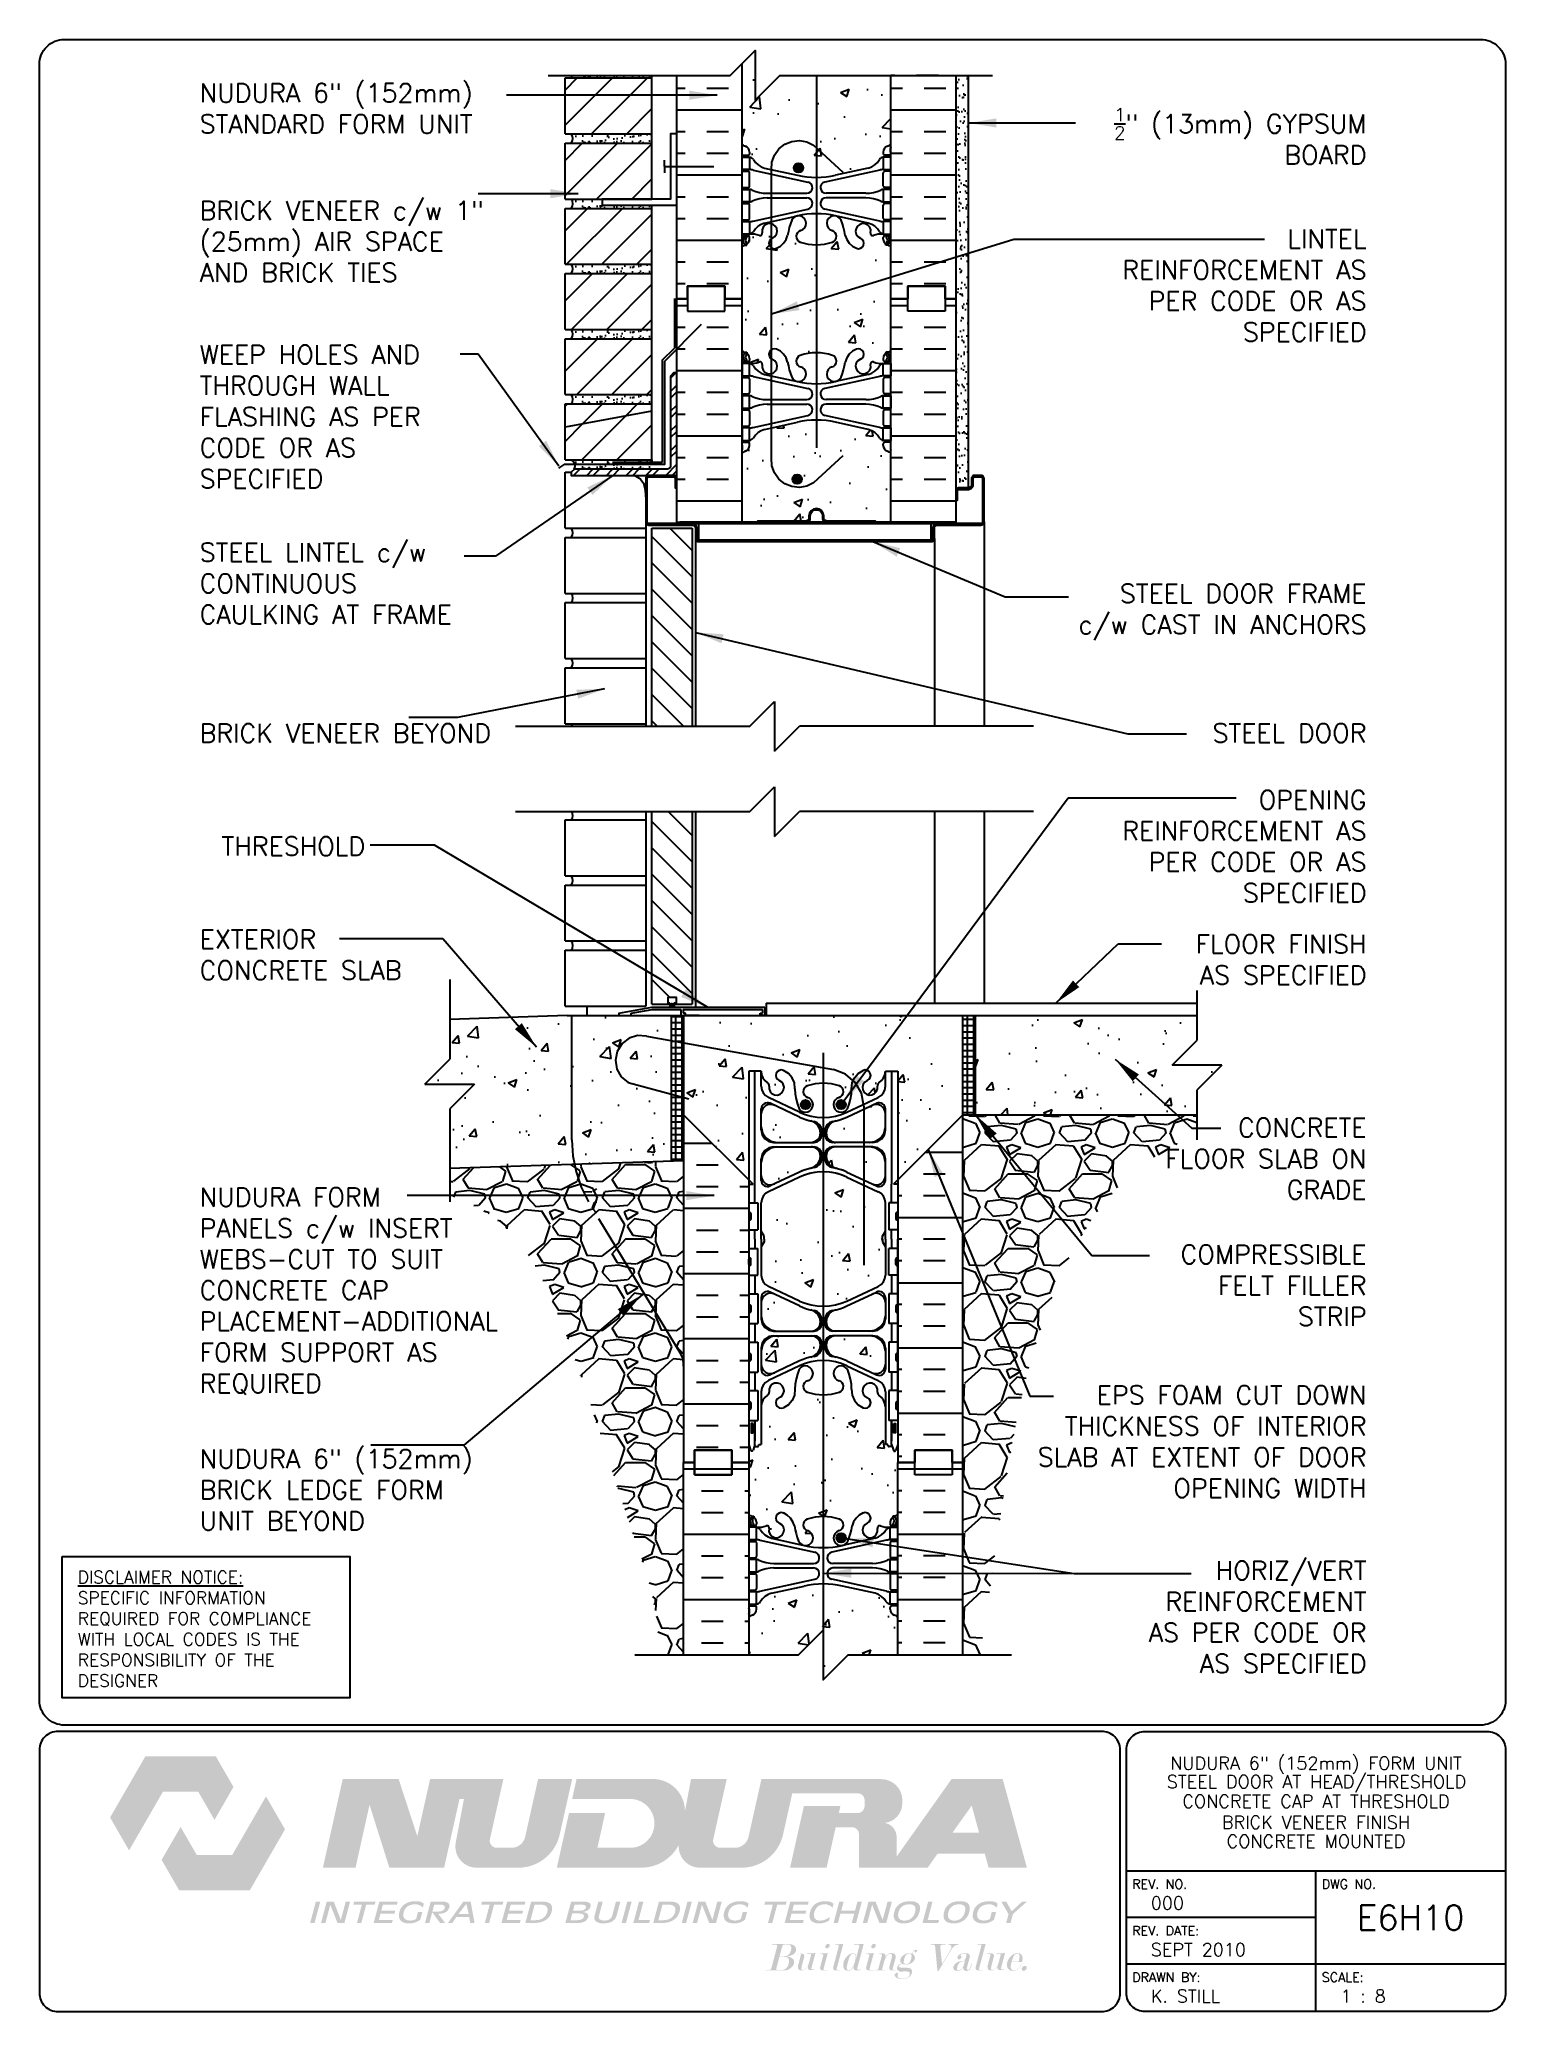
# Paper-space layout 'E6H10' of a CAD drawing. Header units: inches. Extents: x 0.42 to 7.8, y 0.49 to 10.41.
# The model-space entities are those that its viewports show. They can reach past a viewport. Long polylines and large blocks are cut down to what shows.
import ezdxf
from ezdxf.enums import TextEntityAlignment as Align

# ---------------------------------------------------------------- set-up
doc = ezdxf.new("R2010")
doc.units = ezdxf.units.IN
doc.header["$LTSCALE"] = 0.5
doc.header["$MEASUREMENT"] = 0
doc.linetypes.add('DASHED2', pattern=[0.375, 0.25, -0.125])
doc.linetypes.add('HIDDEN2', pattern=[0.1875, 0.125, -0.0625])
for name, color, linetype in [('HATCH', 12, 'Continuous'), ('Hidden2', 12, 'HIDDEN2'), ('LINE18', 9, 'Continuous'), ('line25', 2, 'Continuous'), ('LINE3', 3, 'Continuous'), ('LINE50', 5, 'Continuous'), ('LINE65', 3, 'Continuous'), ('LINE9', 9, 'Continuous'), ('LOGO', 7, 'Continuous'), ('TBK_LINE65', 3, 'Continuous'), ('TBK_TEXT', 4, 'Continuous'), ('TEXT', 4, 'Continuous'), ('Web_Edge', 9, 'Continuous')]:
    doc.layers.add(name, color=color, linetype=linetype)
doc.styles.add('DIM', font='romans.shx', dxfattribs={"width": 0.7})
doc.styles.add('ROMANS', font='romans.shx', dxfattribs={"height": 0.75})
doc.dimstyles.new('ext_12', dxfattribs={"dimscale": 12, "dimtxt": 0.09375, "dimasz": 0.09375, "dimexe": 0.09375, "dimexo": 0.0625, "dimgap": 0.0625, "dimtad": 1, "dimdec": 1, "dimzin": 3, "dimdsep": 46, "dimlunit": 4, "dimtxsty": 'DIM', "dimcen": 0.09, "dimdle": 0.09375, "dimclrt": 4, "dimadec": 0, "dimazin": 0, "dimtfac": 1, "dimtdec": 1, "dimtmove": 2, "dimatfit": 3, "dimfxl": 1, "dimfrac": 2, "dimtolj": 1, "dimtzin": 0, "dimarcsym": 0})
pattern_1 = [(45, (0, 1.8875), (-0.707107, 0.707107), [])]

psp = doc.layouts.new('E6H10')

# ---------------------------------------------------------------- texts
at = {"layer": 'TBK_TEXT', "color": 7, "style": 'ROMANS'}
for s, p in [('REV. NO.', (5.9215, 1.107)), ('DWG NO.', (6.876, 1.107)), ('REV. DATE:', (5.9215, 0.8726)), ('DRAWN BY:', (5.9215, 0.6382)), ('SCALE:', (6.876, 0.6382))]:
    psp.add_text(s, height=0.04688, dxfattribs=at).set_placement(p)
at = {"layer": 'TEXT', "insert": (0.6134, 2.7065), "char_height": 0.0625, "width": 1.41371, "attachment_point": 1, "style": 'ROMANS'}
psp.add_mtext('{\\Fromans.shx|c1;\\LDISCLAIMER NOTICE:\\l\\PSPECIFIC INFORMATION REQUIRED FOR COMPLIANCE WITH LOCAL CODES IS THE RESPONSIBILITY OF THE DESIGNER}', dxfattribs=at)

msp = doc.modelspace()

# ---------------------------------------------------------------- texts
at = {"layer": 'TEXT', "style": 'ROMANS'}
msp.add_text('THRESHOLD ', height=0.75, dxfattribs=at).set_placement((109.248, 164.6), align=Align.MIDDLE_RIGHT)
at = {"layer": 'TEXT', "char_height": 0.75, "style": 'ROMANS'}
for s, insert, width, attachment_point in [('NUDURA 6" (152mm) STANDARD FORM UNIT', (102.069, 194.305), 16.08776, 4), ('\\A1;{\\H0.7x;\\S1/2;}" (13mm) GYPSUM BOARD', (149.065, 194.32), 12.40385, 3), ('BRICK VENEER c/w 1" (25mm) AIR SPACE AND BRICK TIES', (102.069, 188.949), 12.54928, 4), ('LINTEL REINFORCEMENT AS PER CODE OR AS SPECIFIED', (149.065, 189.43), 12.20083, 3), ('WEEP HOLES AND THROUGH WALL FLASHING AS PER CODE OR AS SPECIFIED', (102.069, 181.896), 12.54928, 4), ('STEEL LINTEL c/w CONTINUOUS CAULKING AT FRAME', (102.069, 175.184), 12.54928, 4), ('STEEL DOOR FRAME\\Pc/w CAST IN ANCHORS', (149.065, 175.149), 12.20083, 3), ('BRICK VENEER BEYOND ', (102.069, 169.155), 11.453, 4), ('STEEL DOOR ', (149.065, 169.532), 12.20083, 3), ('OPENING REINFORCEMENT AS PER CODE OR AS SPECIFIED', (149.065, 166.846), 11.66204, 3), ('EXTERIOR CONCRETE SLAB', (102.069, 160.233), 10.24833, 4), ('FLOOR FINISH AS SPECIFIED', (149.065, 161.039), 8.92326, 3), ('CONCRETE FLOOR SLAB ON GRADE', (149.065, 153.646), 8.92326, 3), ('NUDURA FORM PANELS c/w INSERT WEBS-CUT TO SUIT CONCRETE CAP PLACEMENT-ADDITIONAL FORM SUPPORT AS REQUIRED', (102.069, 146.689), 11.94467, 4), ('COMPRESSIBLE FELT FILLER STRIP', (149.065, 148.542), 9.76094, 3), ('EPS FOAM CUT DOWN THICKNESS OF INTERIOR SLAB AT EXTENT OF DOOR OPENING WIDTH', (149.065, 142.882), 14.914, 3), ('NUDURA 6" (152mm) BRICK LEDGE FORM UNIT BEYOND ', (102.069, 138.69), 11.94467, 4), ('HORIZ/VERT REINFORCEMENT AS PER CODE OR AS SPECIFIED', (149.065, 135.818), 9.76094, 3)]:
    msp.add_mtext(s, dxfattribs=dict(at, insert=insert, width=width, attachment_point=attachment_point))

# ---------------------------------------------------------------- blocks, each defined once
blk = doc.blocks.new('TITLEBLOCK-Tag')
at = {"style": 'ROMANS'}
for tag, height, p in [('TITLE_LINE_1', 0.065, (0.927, -0.1328)), ('TITLE_LINE_2', 0.065, (0.9294, -0.2258)), ('CENTRE-LINE-3', 0.065, (0.927, -0.3246)), ('TITLE_LINE_4', 0.065, (0.927, -0.4299)), ('TITLE_LINE_5', 0.065, (0.927, -0.526)), ('DWG', 0.125, (1.4043, -0.9102))]:
    blk.add_attdef(tag, text='', height=height, dxfattribs=at).set_placement(p, align=Align.MIDDLE_CENTER)
for tag, p in [('LATEST_REVISION', (0.0954, -0.8366)), ('REVISION_DATE', (0.0954, -1.071)), ('DRAWN_BY', (0.0954, -1.3053)), ('SCALE', (1.0499, -1.3053))]:
    blk.add_attdef(tag, text='', height=0.065, dxfattribs=at).set_placement(p, align=Align.MIDDLE_LEFT)

# ---------------------------------------------------------------- hatches: boundary and pattern name
at = {"layer": 'HATCH'}
h = msp.add_hatch(dxfattribs=at)
h.set_pattern_fill('AR-CONC', color=256, scale=0.5)
h.paths.add_polyline_path([(129.911, 195.636), (125.439, 195.636), (124.439, 194.636), (124.439, 196.636), (123.911, 196.108), (123.911, 192.864, 0.082415), (124.055, 192.785, -0.317837), (124.221, 192.549), (124.221, 192.481, -0.414214), (124.159, 192.419), (124.111, 192.419), (124.111, 192.349), (124.216, 192.349, -0.188973), (124.372, 192.254, 0.196323), (124.821, 191.908), (126.143, 191.617, 0.057795), (126.911, 191.528, 0.057795), (127.68, 191.617), (129.001, 191.908, 0.196323), (129.451, 192.254, -0.188973), (129.606, 192.349), (129.711, 192.349), (129.711, 192.419), (129.664, 192.419, -0.414214), (129.601, 192.481), (129.601, 192.549, -0.317837), (129.768, 192.785, 0.082415), (129.911, 192.864)])
h.paths.add_polyline_path([(129.911, 186.645), (129.911, 188.734, 0.064398), (129.801, 188.8), (129.711, 188.8), (129.711, 188.842, -0.249069), (129.601, 189.049), (129.601, 189.116, -0.414214), (129.664, 189.179), (129.711, 189.179), (129.711, 189.249), (129.606, 189.249, 0.10046), (129.213, 189.192, -0.601435), (129.093, 189.297, 2.182095), (128.683, 189.084, -1), (128.52, 188.675, -0.24438), (128.071, 189.196, 0.053157), (127.905, 189.81, 1.553132), (127.547, 189.386, -0.735593), (127.56, 188.928, -0.082755), (126.911, 188.82, -0.082755), (126.263, 188.928, -0.735593), (126.276, 189.386, 1.553132), (125.917, 189.81, 0.053157), (125.752, 189.196, -0.24438), (125.303, 188.675, -1), (125.14, 189.084, 2.182095), (124.73, 189.297, -0.601435), (124.61, 189.192, 0.10046), (124.216, 189.249), (124.111, 189.249), (124.111, 189.179), (124.159, 189.179, -0.414214), (124.221, 189.116), (124.221, 189.049, -0.249069), (124.111, 188.842), (124.111, 188.8), (124.021, 188.8, 0.064398), (123.911, 188.734), (123.911, 186.645), (123.911, 184.556, 0.064398), (124.021, 184.49), (124.111, 184.49), (124.111, 184.448, -0.249069), (124.221, 184.241), (124.221, 184.174, -0.414214), (124.159, 184.111), (124.111, 184.111), (124.111, 184.041), (124.216, 184.041, 0.10046), (124.61, 184.098, -0.601435), (124.73, 183.994, 2.182095), (125.14, 184.206, -1), (125.303, 184.615, -0.24438), (125.752, 184.094, 0.053157), (125.917, 183.48, 1.553132), (126.276, 183.904, -0.735593), (126.263, 184.363, -0.082755), (126.911, 184.471, -0.082755), (127.56, 184.363, -0.735593), (127.547, 183.904, 1.553132), (127.905, 183.48, 0.053157), (128.071, 184.094, -0.24438), (128.52, 184.615, -1), (128.683, 184.206, 2.182095), (129.093, 183.994, -0.601435), (129.213, 184.098, 0.10046), (129.606, 184.041), (129.711, 184.041), (129.711, 184.111), (129.664, 184.111, -0.414214), (129.601, 184.174), (129.601, 184.241, -0.249069), (129.711, 184.448), (129.711, 184.49), (129.801, 184.49, 0.064398), (129.911, 184.556)])
h.paths.add_polyline_path([(129.911, 180.426, 0.082415), (129.768, 180.506, -0.317837), (129.601, 180.741), (129.601, 180.809, -0.414214), (129.664, 180.871), (129.711, 180.871), (129.711, 180.941), (129.606, 180.941, -0.188973), (129.451, 181.036, 0.196323), (129.001, 181.382), (127.68, 181.673, 0.057795), (126.911, 181.762, 0.057795), (126.143, 181.673), (124.821, 181.382, 0.196323), (124.372, 181.036, -0.188973), (124.216, 180.941), (124.111, 180.941), (124.111, 180.871), (124.159, 180.871, -0.414214), (124.221, 180.809), (124.221, 180.741, -0.317837), (124.055, 180.506, 0.082415), (123.911, 180.426), (123.911, 177.645), (124.536, 177.645), (124.536, 177.695), (126.486, 177.695, 0.414214), (126.611, 177.82), (126.611, 177.895, -1), (127.211, 177.895), (127.211, 177.82, 0.414214), (127.336, 177.695), (129.286, 177.695), (129.286, 177.645), (129.911, 177.645)])
h.paths.add_polyline_path([(132.812, 157.786), (121.562, 157.786), (121.562, 153.785), (124.187, 151.16), (124.187, 155.542), (124.687, 155.542, 0.258958), (124.946, 155.075, -0.31131), (125.003, 154.945, 2.127293), (125.416, 155.169, -1), (125.579, 155.578, -0.325306), (126.046, 154.836, 0.10488), (126.218, 154.024, 1.422913), (126.552, 154.491, -0.735593), (126.539, 154.949, -0.082755), (127.187, 155.057, -0.082755), (127.836, 154.949, -0.735593), (127.823, 154.491, 1.422913), (128.157, 154.024, 0.10488), (128.329, 154.836, -0.325306), (128.796, 155.578, -1), (128.959, 155.169, 2.127293), (129.372, 154.945, -0.31131), (129.428, 155.075, 0.258958), (129.687, 155.542), (130.187, 155.542), (130.187, 151.16), (132.812, 153.785)])
h.paths.add_polyline_path([(121.062, 157.786), (119.062, 157.786), (118.953, 157.786), (116.875, 157.786), (112.141, 157.63), (112.141, 156.026), (111.141, 155.026), (113.141, 155.026), (112.141, 154.026), (112.141, 151.627), (121.062, 151.92)])
h.paths.add_polyline_path([(143.234, 155.786), (141.234, 155.786), (142.234, 156.786), (142.234, 157.786), (133.312, 157.786), (133.312, 153.785), (142.234, 153.786), (142.234, 154.786)])
h.paths.add_polyline_path([(129.687, 150.239, 0.291097), (129.399, 150.692), (128.141, 151.281, 0.093369), (127.334, 151.488, 0.016332), (127.187, 151.493, 0.109869), (126.234, 151.281), (124.975, 150.692, 0.291097), (124.687, 150.239), (124.687, 149.098), (124.807, 148.898), (124.807, 148.786), (124.807, 148.673), (124.687, 148.473), (124.687, 147.333, 0.291097), (124.975, 146.88), (126.234, 146.291, 0.109869), (127.187, 146.079, 0.109869), (128.141, 146.291), (129.399, 146.88, 0.291097), (129.687, 147.333), (129.687, 148.473), (129.567, 148.673), (129.567, 148.786), (129.567, 148.898), (129.687, 149.098)])
h.paths.add_polyline_path([(126.697, 152.497), (125.312, 152.497, 0.414214), (124.687, 151.872), (124.687, 151.345, 0.549071), (125.221, 151.006), (126.234, 151.479, -0.053094), (126.684, 151.635, 0.350119), (127.072, 152.123, 0.413582)])
h.paths.add_polyline_path([(126.684, 153.54, -0.053094), (126.234, 153.695), (125.221, 154.168, 0.549071), (124.687, 153.829), (124.687, 153.302, 0.414214), (125.312, 152.677), (126.697, 152.677, 0.085652), (126.823, 152.699, 0.316711), (127.072, 153.051, 0.350119)], flags=17)
h.paths.add_polyline_path([(129.687, 153.829, 0.549071), (129.153, 154.168), (128.141, 153.695, -0.053094), (127.69, 153.54, 0.350119), (127.302, 153.051, 0.413582), (127.677, 152.677), (129.062, 152.677, 0.414214), (129.687, 153.302)], flags=17)
h.paths.add_polyline_path([(129.062, 152.497), (127.677, 152.497, 0.413582), (127.302, 152.123, 0.350119), (127.69, 151.635, -0.053094), (128.141, 151.479), (129.153, 151.006, 0.549071), (129.687, 151.345), (129.687, 151.872, 0.414214)])
h.paths.add_polyline_path([(126.684, 145.937, -0.053094), (126.234, 146.092), (125.221, 146.566, 0.549071), (124.687, 146.226), (124.687, 145.7, 0.414214), (125.312, 145.075), (126.697, 145.075, 0.413582), (127.072, 145.449, 0.350119)])
h.paths.add_polyline_path([(127.072, 144.52, 0.413582), (126.697, 144.895), (125.312, 144.895, 0.414214), (124.687, 144.27), (124.687, 143.743, 0.549071), (125.221, 143.403), (126.234, 143.877, -0.053094), (126.684, 144.032, 0.350119)])
h.paths.add_polyline_path([(129.062, 144.895), (127.677, 144.895, 0.413582), (127.302, 144.52, 0.350119), (127.69, 144.032, -0.053094), (128.141, 143.877), (129.153, 143.403, 0.549071), (129.687, 143.743), (129.687, 144.27, 0.414214)])
h.paths.add_polyline_path([(129.687, 145.7), (129.687, 146.226, 0.549071), (129.153, 146.566), (128.141, 146.092, -0.053094), (127.69, 145.937, 0.350119), (127.302, 145.449, 0.413582), (127.677, 145.075), (129.062, 145.075, 0.414214)])
h.paths.add_polyline_path([(129.687, 142.03, 0.258958), (129.428, 142.497, -0.31131), (129.372, 142.627, 2.127293), (128.959, 142.402, -1), (128.796, 141.994, -0.325306), (128.329, 142.736, 0.10488), (128.157, 143.548, 1.422913), (127.823, 143.081, -0.735593), (127.836, 142.623, -0.082755), (127.187, 142.515, -0.082755), (126.539, 142.623, -0.735593), (126.552, 143.081, 1.422913), (126.218, 143.548, 0.10488), (126.046, 142.736, -0.325306), (125.579, 141.994, -1), (125.416, 142.402, 2.127293), (125.003, 142.627, -0.31131), (124.946, 142.497, 0.258958), (124.687, 142.03), (124.687, 140.515), (124.587, 140.515), (124.587, 140.485, -0.414214), (124.537, 140.435), (124.411, 140.435), (124.368, 140.303, -0.725737), (124.262, 140.285), (124.187, 140.515), (124.187, 139.786), (124.187, 137.697, 0.064398), (124.297, 137.631), (124.387, 137.631), (124.387, 137.589, -0.249069), (124.497, 137.382), (124.497, 137.314, -0.414214), (124.435, 137.252), (124.387, 137.252), (124.387, 137.182), (124.492, 137.182, 0.10046), (124.886, 137.239, -0.601435), (125.006, 137.134, 2.182095), (125.416, 137.347, -1), (125.579, 137.756, -0.24438), (126.027, 137.235, 0.053157), (126.193, 136.621, 1.553132), (126.552, 137.045, -0.735593), (126.539, 137.503, -0.082755), (127.187, 137.611, -0.082755), (127.836, 137.503, -0.735593), (127.823, 137.045, 1.553132), (128.181, 136.621, 0.053157), (128.347, 137.235, -0.24438), (128.796, 137.756, -1), (128.959, 137.347, 2.182095), (129.369, 137.134, -0.601435), (129.489, 137.239, 0.10046), (129.882, 137.182), (129.987, 137.182), (129.987, 137.252), (129.94, 137.252, -0.414214), (129.877, 137.314), (129.877, 137.382, -0.249069), (129.987, 137.589), (129.987, 137.631), (130.077, 137.631, 0.064398), (130.187, 137.697), (130.187, 139.786), (130.187, 140.515), (130.118, 140.303, -0.725737), (130.012, 140.285), (129.963, 140.435), (129.837, 140.435, -0.414214), (129.787, 140.485), (129.787, 140.515), (129.687, 140.515)])
h.paths.add_polyline_path([(129.877, 133.949, -0.414214), (129.94, 134.012), (129.987, 134.012), (129.987, 134.082), (129.882, 134.082, -0.188973), (129.726, 134.177, 0.196323), (129.277, 134.523), (127.955, 134.814, 0.057795), (127.187, 134.903, 0.057795), (126.419, 134.814), (125.097, 134.523, 0.196323), (124.648, 134.177, -0.188973), (124.492, 134.082), (124.387, 134.082), (124.387, 134.012), (124.435, 134.012, -0.414214), (124.497, 133.949), (124.497, 133.882, -0.317837), (124.331, 133.646, 0.082415), (124.187, 133.567), (124.187, 132.041), (126.187, 132.041), (127.187, 133.041), (127.187, 131.041), (127.766, 131.62), (128.187, 132.041), (130.187, 132.041), (130.187, 133.567, 0.082415), (130.044, 133.646, -0.317837), (129.877, 133.882)])
h = msp.add_hatch(dxfattribs=at)
h.set_pattern_fill('ANSI31', color=256, scale=8, style=0)
h.set_pattern_definition(pattern_1)
h.paths.add_polyline_path([(120.286, 193.283), (120.286, 195.533), (116.786, 195.533), (116.786, 193.283)])
h = msp.add_hatch(dxfattribs=at)
h.set_pattern_fill('AR-SAND', color=256, scale=0.25, style=0)
h.set_pattern_definition([(37.5, (-1e-14, 15.0125), (-0.01574834, 0.48170594), [0, -0.38, 0, -0.425, 0, -0.40625]), (7.5, (-1e-14, 15.0125), (0.4424442, 0.7055365), [0, -0.205, 0, -0.3425, 0, -0.13125]), (327.5, (-0.3075, 15.0125), (0.7785355, 0.0014148), [0, -0.125, 0, -0.45, 0, -0.5875]), (317.5, (-0.3075, 15.0125), (0.7515317, 0.2194189), [0, -0.0625, 0, -0.295, 0, -0.3375])])
edge = h.paths.add_edge_path()
edge.add_line((120.286, 195.636), (117.085, 195.636))
edge.add_arc((116.772, 195.72), 0.324, 324.6944, 344.90024, ccw=False)
edge.add_line((117.036, 195.533), (120.286, 195.533))
edge.add_line((120.286, 195.533), (120.286, 195.636))
h = msp.add_hatch(dxfattribs=at)
h.set_pattern_fill('INSUL', color=256, scale=7, style=0)
h.paths.add_polyline_path([(123.911, 196.108), (123.439, 195.636), (121.286, 195.636), (121.286, 186.645), (121.724, 186.645), (121.724, 187.145), (123.224, 187.145), (123.224, 186.645), (123.911, 186.645)])
h.paths.add_polyline_path([(132.536, 195.636), (129.911, 195.636), (129.911, 186.645), (130.599, 186.645), (130.599, 187.145), (132.099, 187.145), (132.099, 186.645), (132.536, 186.645)])
h = msp.add_hatch(dxfattribs=at)
h.set_pattern_fill('AR-SAND', color=256, scale=0.25, style=0)
h.paths.add_polyline_path([(133.036, 191.29), (132.536, 191.007), (132.536, 186.645), (132.536, 178.908, -0.414214), (132.661, 179.033), (133.036, 179.033)])
h.paths.add_polyline_path([(133.036, 191.9), (132.536, 191.9), (132.536, 191.007), (133.036, 191.29)])
h.paths.add_polyline_path([(133.036, 195.636), (132.536, 195.636), (132.536, 191.9), (133.036, 191.9)])
h = msp.add_hatch(dxfattribs=at)
h.set_pattern_fill('AR-SAND', color=256, scale=0.25, style=0)
h.set_pattern_definition([(37.5, (-1e-14, 12.3875), (-0.01574834, 0.48170594), [0, -0.38, 0, -0.425, 0, -0.40625]), (7.5, (-1e-14, 12.3875), (0.4424442, 0.7055365), [0, -0.205, 0, -0.3425, 0, -0.13125]), (327.5, (-0.3075, 12.3875), (0.7785355, 0.0014148), [0, -0.125, 0, -0.45, 0, -0.5875]), (317.5, (-0.3075, 12.3875), (0.7515317, 0.2194189), [0, -0.0625, 0, -0.295, 0, -0.3375])])
h.paths.add_polyline_path([(120.286, 193.283), (117.036, 193.283, -0.318233), (117.036, 192.908), (120.286, 192.908)])
h = msp.add_hatch(dxfattribs=at)
h.set_pattern_fill('ANSI31', color=256, scale=8, style=0)
h.set_pattern_definition(pattern_1)
h.paths.add_polyline_path([(116.786, 190.658), (120.286, 190.658), (120.286, 192.908), (116.786, 192.908)])
h = msp.add_hatch(dxfattribs=at)
h.set_pattern_fill('AR-SAND', color=256, scale=0.25, style=0)
h.set_pattern_definition([(37.5, (-1e-14, 9.7625), (-0.01574834, 0.48170594), [0, -0.38, 0, -0.425, 0, -0.40625]), (7.5, (-1e-14, 9.7625), (0.4424442, 0.7055365), [0, -0.205, 0, -0.3425, 0, -0.13125]), (327.5, (-0.3075, 9.7625), (0.7785355, 0.0014148), [0, -0.125, 0, -0.45, 0, -0.5875]), (317.5, (-0.3075, 9.7625), (0.7515317, 0.2194189), [0, -0.0625, 0, -0.295, 0, -0.3375])])
edge = h.paths.add_edge_path()
edge.add_line((120.286, 190.408), (118.286, 190.408))
edge.add_line((118.286, 190.408), (118.286, 190.658))
edge.add_line((118.286, 190.658), (117.036, 190.658))
edge.add_arc((116.772, 190.47), 0.324, -35.3056, 35.3056, ccw=False)
edge.add_line((117.036, 190.283), (120.286, 190.283))
edge.add_line((120.286, 190.283), (120.286, 190.408))
h = msp.add_hatch(dxfattribs=at)
h.set_pattern_fill('ANSI31', color=256, scale=8, style=0)
h.set_pattern_definition(pattern_1)
h.paths.add_polyline_path([(120.286, 188.033), (120.286, 190.283), (116.786, 190.283), (116.786, 188.033)])
h = msp.add_hatch(dxfattribs=at)
h.set_pattern_fill('ANSI31', color=256, scale=8, style=0)
h.set_pattern_definition(pattern_1)
h.paths.add_polyline_path([(120.286, 185.408), (120.286, 187.658), (116.786, 187.658), (116.786, 185.408)])
h = msp.add_hatch(dxfattribs=at)
h.set_pattern_fill('AR-SAND', color=256, scale=0.25, style=0)
h.set_pattern_definition([(37.5, (-1e-14, 7.1375), (-0.01574834, 0.48170594), [0, -0.38, 0, -0.425, 0, -0.40625]), (7.5, (-1e-14, 7.1375), (0.4424442, 0.7055365), [0, -0.205, 0, -0.3425, 0, -0.13125]), (327.5, (-0.3075, 7.1375), (0.7785355, 0.0014148), [0, -0.125, 0, -0.45, 0, -0.5875]), (317.5, (-0.3075, 7.1375), (0.7515317, 0.2194189), [0, -0.0625, 0, -0.295, 0, -0.3375])])
h.paths.add_polyline_path([(120.286, 188.033), (117.036, 188.033, -0.318233), (117.036, 187.658), (120.286, 187.658)])
h = msp.add_hatch(dxfattribs=at)
h.set_pattern_fill('INSUL', color=256, scale=7, style=0)
h.paths.add_polyline_path([(123.911, 186.645), (123.224, 186.645), (123.224, 186.145), (121.724, 186.145), (121.724, 186.645), (121.286, 186.645), (121.286, 177.645), (123.911, 177.645)])
h.paths.add_polyline_path([(132.536, 186.645), (132.099, 186.645), (132.099, 186.145), (130.599, 186.145), (130.599, 186.645), (129.911, 186.645), (129.911, 177.645), (132.284, 177.645), (132.536, 177.645)])
h = msp.add_hatch(dxfattribs=at)
h.set_pattern_fill('ANSI31', color=256, scale=8, style=0)
h.set_pattern_definition(pattern_1)
h.paths.add_polyline_path([(116.786, 182.783), (120.286, 182.783), (120.286, 185.033), (116.786, 185.033)])
h = msp.add_hatch(dxfattribs=at)
h.set_pattern_fill('AR-SAND', color=256, scale=0.25, style=0)
h.set_pattern_definition([(37.5, (-1e-14, 4.5125), (-0.01574834, 0.48170594), [0, -0.38, 0, -0.425, 0, -0.40625]), (7.5, (-1e-14, 4.5125), (0.4424442, 0.7055365), [0, -0.205, 0, -0.3425, 0, -0.13125]), (327.5, (-0.3075, 4.5125), (0.7785355, 0.0014148), [0, -0.125, 0, -0.45, 0, -0.5875]), (317.5, (-0.3075, 4.5125), (0.7515317, 0.2194189), [0, -0.0625, 0, -0.295, 0, -0.3375])])
h.paths.add_polyline_path([(120.286, 185.408), (117.036, 185.408, -0.318233), (117.036, 185.033), (120.286, 185.033)])
h = msp.add_hatch(dxfattribs=at)
h.set_pattern_fill('ANSI32', color=256, scale=1.5, style=0)
h.set_pattern_definition([(45, (206.6459, 25.0991), (-0.3977476, 0.3977476), []), (45, (206.91105, 25.0991), (-0.3977476, 0.3977476), [])])
h.paths.add_polyline_path([(121.286, 179.533), (121.286, 183.658), (121.161, 183.658), (121.036, 183.533), (121.036, 179.908, -0.414214), (120.911, 179.783), (117.161, 179.783), (117.036, 179.658), (117.036, 179.533)])
h = msp.add_hatch(dxfattribs=at)
h.set_pattern_fill('AR-SAND', color=256, scale=0.25, style=0)
h.set_pattern_definition([(37.5, (0, 1.8875), (-0.01574834, 0.48170594), [0, -0.38, 0, -0.425, 0, -0.40625]), (7.5, (0, 1.8875), (0.4424442, 0.7055365), [0, -0.205, 0, -0.3425, 0, -0.13125]), (327.5, (-0.3075, 1.8875), (0.7785355, 0.0014148), [0, -0.125, 0, -0.45, 0, -0.5875]), (317.5, (-0.3075, 1.8875), (0.7515317, 0.2194189), [0, -0.0625, 0, -0.295, 0, -0.3375])])
h.paths.add_polyline_path([(120.286, 182.408), (120.286, 182.783), (117.036, 182.783, -0.318233), (117.036, 182.408)])
h = msp.add_hatch(dxfattribs=at)
h.set_pattern_fill('ANSI31', color=256, scale=8, style=0)
h.set_pattern_definition(pattern_1)
h.paths.add_polyline_path([(116.786, 181.475), (120.286, 182.123), (120.286, 182.408), (116.786, 182.408)])
h = msp.add_hatch(dxfattribs=at)
h.set_pattern_fill('ANSI31', color=256, scale=8, style=0)
h.set_pattern_definition(pattern_1)
h.paths.add_polyline_path([(116.786, 181.475), (116.786, 180.158), (120.286, 180.158), (120.286, 182.123)])
h = msp.add_hatch(dxfattribs=at)
h.set_pattern_fill('AR-SAND', color=256, scale=0.25, style=0)
h.set_pattern_definition([(37.5, (-1e-14, -0.7375), (-0.01574834, 0.48170594), [0, -0.38, 0, -0.425, 0, -0.40625]), (7.5, (-1e-14, -0.7375), (0.4424442, 0.7055365), [0, -0.205, 0, -0.3425, 0, -0.13125]), (327.5, (-0.3075, -0.7375), (0.7785355, 0.0014148), [0, -0.125, 0, -0.45, 0, -0.5875]), (317.5, (-0.3075, -0.7375), (0.7515317, 0.2194189), [0, -0.0625, 0, -0.295, 0, -0.3375])])
h.paths.add_polyline_path([(120.286, 180.158), (117.036, 180.158, -0.318233), (117.036, 179.783), (120.286, 179.783)])
h = msp.add_hatch(dxfattribs=at)
h.set_pattern_fill('ANSI31', color=256, scale=6, style=0)
h.set_pattern_definition([(135, (242.2008, 0), (0.53033, 0.53033), [])])
h.paths.add_polyline_path([(121.913, 169.434), (120.288, 169.434), (120.288, 177.408), (121.913, 177.408)])
h = msp.add_hatch(dxfattribs=at)
h.set_pattern_fill('ANSI31', color=256, scale=6, style=0)
h.set_pattern_definition([(135, (242.2008, 2.3139), (0.53033, 0.53033), [])])
h.paths.add_polyline_path([(121.261, 158.525), (121.261, 158.284), (121.181, 158.284), (121.181, 158.241), (121.261, 158.241), (121.913, 158.241), (121.913, 165.997), (120.288, 165.997), (120.288, 158.241), (121.011, 158.241), (121.011, 158.284), (120.939, 158.284), (120.939, 158.525)])
h = msp.add_hatch(dxfattribs=at)
h.set_pattern_fill('NET', color=256, scale=2, style=0)
h.paths.add_polyline_path([(121.562, 154.49), (121.062, 154.624), (121.062, 151.92), (121.562, 151.937)])
h.paths.add_polyline_path([(121.562, 156.687), (121.062, 156.776), (121.062, 154.624), (121.562, 154.49)])
h.paths.add_polyline_path([(121.562, 157.786), (121.062, 157.786), (121.062, 156.776), (121.562, 156.687)])
h = msp.add_hatch(dxfattribs=at)
h.set_pattern_fill('NET', color=256, scale=2, style=0)
h.set_pattern_definition([(0, (11.75, -0.11787), (0, 0.25), []), (90, (11.75, -0.11787), (-0.25, 2e-17), [])])
h.paths.add_polyline_path([(133.312, 157.786), (132.812, 157.786), (132.812, 153.785), (132.847, 153.786), (133.312, 153.786)])
h = msp.add_hatch(dxfattribs=at)
h.set_pattern_fill('INSUL', color=256, scale=7, style=0)
h.set_pattern_definition([(0, (-2805.6697, -311.977), (0, 2.625), []), (0, (-2805.6697, -311.102), (0, 2.625), [0.875, -0.875]), (0, (-2805.6697, -310.227), (0, 2.625), [0.875, -0.875])])
edge = h.paths.add_edge_path()
edge.add_line((124.187, 146.785), (124.187, 139.786))
edge.add_line((124.187, 146.785), (124.187, 151.16))
edge.add_line((124.187, 151.16), (122.96, 152.388))
edge.add_line((122.96, 152.388), (121.75, 153.598))
edge.add_line((121.75, 153.598), (121.562, 153.785))
edge.add_line((121.562, 153.785), (121.562, 139.786))
edge.add_line((121.562, 139.786), (122, 139.786))
edge.add_line((122, 139.786), (122, 140.286))
edge.add_line((122, 140.286), (123.5, 140.286))
edge.add_line((123.5, 140.286), (123.5, 139.786))
edge.add_line((123.5, 139.786), (123.937, 139.786))
h = msp.add_hatch(dxfattribs=at)
h.set_pattern_fill('INSUL', color=256, scale=7, style=0)
h.set_pattern_definition([(180, (3056.349, -257.2237), (0, 2.625), []), (180, (3056.349, -256.3487), (0, 2.625), [0.875, -0.875]), (180, (3056.349, -255.4737), (0, 2.625), [0.875, -0.875])])
h.paths.add_polyline_path([(132.812, 153.786), (130.187, 151.16), (130.187, 139.786), (130.875, 139.786), (130.875, 140.286), (132.375, 140.286), (132.375, 139.786), (132.812, 139.786)])
h = msp.add_hatch(dxfattribs=at)
h.set_pattern_fill('GRAVEL', color=256, scale=3, style=0)
h.set_pattern_definition([(228.0128, (134.9723, 135.04064), (-23.9999947, -27.000004), [0.40361, -39.95726]), (184.9697, (134.70231, 134.74064), (36.00000315, 2.9999739), [0.6926, -68.56777]), (132.5104, (134.0123, 134.68064), (29.9999722, -33.000026), [0.48836, -48.3481]), (267.2737, (132.84231, 133.93064), (2.99998805, 60.0000009), [0.63071, -62.44067]), (292.8337, (132.81231, 133.30064), (-15.0000297, 35.9999892), [0.61847, -61.22812]), (357.2737, (133.05231, 132.73064), (-60.0000009, 2.99998805), [0.63071, -62.44067]), (37.6942, (133.68231, 132.70064), (-39.00002204, -29.9999712), [0.83409, -82.57455]), (72.2553, (134.34231, 133.21064), (21.0000323, 65.9999887), [0.78746, -77.95896]), (121.4296, (134.58231, 133.96064), (-24.0000247, 38.9999851), [0.63285, -62.65222]), (175.2364, (134.2523, 134.50064), (33.0000028, -2.9999746), [0.7225, -35.40229]), (222.3974, (133.53231, 134.56064), (-36.00002205, -32.99997625), [0.934344, -92.500125]), (138.8141, (135.8123, 133.90064), (-21.000009, 17.999992), [0.3189, -31.57153]), (171.4692, (135.57231, 134.11064), (38.9999949, -6.0000237), [0.60671, -60.06453]), (225, (134.9723, 134.2006), (-3e-16, -3), [0.42426, -3.81838]), (203.1986, (134.7623, 134.56064), (14.999999, 6.000004), [0.22847, -22.61885]), (291.8014, (134.5523, 134.47064), (-3, 9.000001), [0.3231, -15.83239]), (30.9638, (134.6723, 134.17064), (8.999994, 6.000007), [0.52479, -16.96807]), (161.565, (135.1223, 134.4406), (6, -2.999995), [0.37947, -9.10736]), (16.3895, (132.81231, 134.47064), (30.0000066, 8.9999781), [0.5316, -52.62853]), (70.3462, (133.3223, 134.62064), (-11.9999857, -33.0000064), [0.44598, -44.15222]), (293.1986, (135.1223, 135.04064), (-6.000004, 14.999999), [0.45694, -22.39037]), (343.6105, (135.30231, 134.62064), (-30.0000066, 8.9999781), [0.5316, -52.62853]), (339.444, (132.8123, 132.61064), (-15.0000055, 5.999988), [0.51264, -25.11937]), (294.7751, (133.2923, 132.43064), (-14.9999766, 33.0000103), [0.42953, -42.52393]), (66.8014, (135.1523, 132.04064), (6.000004, 14.999999), [0.45694, -22.39037]), (17.354, (135.3323, 132.46064), (-39.000006, -11.9999835), [0.50289, -49.78627]), (69.444, (133.6823, 132.04064), (-5.999988, -15.0000055), [0.25632, -25.3757]), (101.31, (134.9723, 132.04064), (-2.999993, 12.000002), [0.15297, -15.14409]), (165.9638, (134.9423, 132.19064), (9.000002, -2.999994), [0.61847, -11.75085]), (186.009, (134.34231, 132.34064), (29.9999993, 2.999998), [0.57315, -56.74177]), (303.69, (134.6723, 133.9006), (-3.000004, 6), [0.43267, -10.384]), (353.1572, (134.91231, 133.54064), (50.9999981, -6.000024), [0.75538, -74.78269]), (60.9454, (135.6623, 133.45064), (-12, -21.000001), [0.30887, -30.57802]), (90, (135.8123, 133.7206), (-3, 3), [0.18, -2.82]), (120.2564, (134.2823, 132.43064), (11.9999847, -21.0000074), [0.41677, -41.26056]), (48.0128, (134.0723, 132.79064), (23.9999947, 27.000004), [0.80722, -39.55366]), (0, (134.6123, 133.3906), (3, 3), [0.78, -2.22]), (325.3048, (135.3923, 133.39064), (-29.9999828, 21.0000258), [0.47434, -46.95982]), (254.0546, (135.7823, 133.12064), (-3, -12), [0.4368, -21.40352]), (207.646, (135.66231, 132.70064), (-56.9999874, -30.00002314), [0.711195, -70.40842]), (175.4261, (135.03231, 132.37064), (-39.0000017, 2.9999844), [0.7524, -74.48722])])
edge = h.paths.add_edge_path()
edge.add_line((132.812, 153.785), (132.812, 139.786))
edge.add_line((132.812, 139.786), (132.812, 132.041))
edge.add_line((132.812, 132.041), (133.486, 132.041))
edge.add_spline(control_points=[(133.486, 132.041), (133.595, 132.686), (134.356, 137.291), (134.965, 144.214), (138.551, 151.113), (141.439, 152.613), (142.234, 153.026)], knot_values=[0, 0, 0, 0, 1.962014, 13.999792, 21.004381, 23.66399, 23.66399, 23.66399, 23.66399], degree=3, periodic=0)
edge.add_line((142.234, 153.026), (142.234, 153.786))
edge.add_line((142.234, 153.786), (132.812, 153.785))
h = msp.add_hatch(dxfattribs=at)
h.set_pattern_fill('GRAVEL', color=256, scale=3, style=0)
h.set_pattern_definition([(228.0128, (44.5641, 27.42058), (-23.9999947, -27.00000402), [0.40361, -39.957264]), (184.9697, (44.2941, 27.12058), (36.00000315, 2.99997392), [0.692604, -68.567775]), (132.5104, (43.6041, 27.06058), (29.99997216, -33.00002602), [0.488364, -48.348096]), (267.2737, (42.4341, 26.31058), (2.99998805, 60.00000088), [0.630714, -62.440674]), (292.8337, (42.4041, 25.68058), (-15.00002972, 35.99998924), [0.618465, -61.22812]), (357.2737, (42.6441, 25.11058), (-60.00000088, 2.99998805), [0.630714, -62.440674]), (37.6942, (43.2741, 25.08058), (-39.00002204, -29.999971215), [0.834087, -82.574547]), (72.2553, (43.9341, 25.59058), (21.00003229, 65.99998869), [0.787464, -77.958963]), (121.4296, (44.1741, 26.34058), (-24.0000247, 38.99998511), [0.63285, -62.65222]), (175.2364, (43.8441, 26.88058), (33.00000284, -2.9999746), [0.722496, -35.40229]), (222.3974, (43.1241, 26.94058), (-36.000022053, -32.999976246), [0.934344, -92.500125]), (138.8141, (45.4041, 26.28058), (-21.00000884, 17.99999194), [0.318903, -31.57153]), (171.4692, (45.1641, 26.49058), (38.99999485, -6.00002373), [0.60671, -60.064533]), (225, (44.564, 26.5806), (-3e-16, -3), [0.424263, -3.818376]), (203.1986, (44.3541, 26.94058), (14.9999992, 6.000004), [0.228474, -22.618845]), (291.8014, (44.1441, 26.8506), (-2.9999997, 9.0000008), [0.32311, -15.832386]), (30.9638, (44.2641, 26.5506), (8.999994, 6.0000075), [0.524787, -16.96807]), (161.5651, (44.7141, 26.8206), (6.000001, -2.999995), [0.379473, -9.10736]), (16.3895, (42.4041, 26.85058), (30.0000066, 8.99997813), [0.5316, -52.628535]), (70.3462, (42.9141, 27.00058), (-11.99998574, -33.0000064), [0.445983, -44.152224]), (293.1986, (44.7141, 27.42058), (-6.000004, 14.9999992), [0.456945, -22.390374]), (343.6105, (44.8941, 27.00058), (-30.0000066, 8.99997813), [0.5316, -52.628535]), (339.444, (42.4041, 24.99058), (-15.0000055, 5.999988), [0.51264, -25.11937]), (294.7751, (42.8841, 24.81058), (-14.99997657, 33.00001027), [0.429534, -42.52393]), (66.8014, (44.7441, 24.42058), (6.000004, 14.9999992), [0.456945, -22.390374]), (17.354, (44.9241, 24.84058), (-39.00000606, -11.9999835), [0.502893, -49.78627]), (69.444, (43.2741, 24.42058), (-5.999988, -15.0000055), [0.25632, -25.37569]), (101.3099, (44.5641, 24.4206), (-2.999993, 12.0000023), [0.15297, -15.144087]), (165.9638, (44.5341, 24.5706), (9.0000016, -2.999994), [0.618465, -11.75085]), (186.009, (43.9341, 24.72058), (29.99999925, 2.99999795), [0.57315, -56.74177]), (303.6901, (44.2641, 26.2806), (-3.000004, 5.9999987), [0.432666, -10.383987]), (353.1572, (44.5041, 25.92058), (50.9999981, -6.00002399), [0.75538, -74.78269]), (60.9454, (45.2541, 25.83058), (-12.0000001, -21.00000115), [0.30887, -30.57802]), (90, (45.404, 26.1006), (-3, 3), [0.18, -2.82]), (120.2564, (43.8741, 24.81058), (11.99998466, -21.00000737), [0.41677, -41.26056]), (48.0128, (43.6641, 25.17058), (23.9999947, 27.00000402), [0.807216, -39.553656]), (0, (44.204, 25.7706), (3, 3), [0.78, -2.22]), (325.3048, (44.9841, 25.77058), (-29.99998278, 21.00002583), [0.47434, -46.95982]), (254.0546, (45.3741, 25.50058), (-2.9999997, -12.0000004), [0.436806, -21.403524]), (207.646, (45.2541, 25.08058), (-56.99998742, -30.00002314), [0.711195, -70.40842]), (175.4261, (44.6241, 24.75058), (-39.000001675, 2.9999844), [0.752397, -74.48722])])
edge = h.paths.add_edge_path()
edge.add_spline(control_points=[(112.141, 150.543), (112.687, 150.323), (114.916, 149.423), (117.361, 144.057), (118.907, 138.469), (120.568, 134.015), (120.523, 132.39), (120.513, 132.041)], knot_values=[0, 0, 0, 0, 1.73908, 7.096838, 16.122151, 19.936923, 20.981761, 20.981761, 20.981761, 20.981761], degree=3, periodic=0)
edge.add_line((120.513, 132.041), (121.562, 132.041))
edge.add_line((121.562, 132.041), (121.562, 151.937))
edge.add_line((121.562, 151.937), (117.162, 151.792))
edge.add_line((117.162, 151.792), (112.141, 151.627))
edge.add_line((112.141, 151.627), (112.141, 150.543))
h = msp.add_hatch(dxfattribs=at)
h.set_pattern_fill('GRAVEL', color=256, scale=3, style=0)
h.set_pattern_definition([(228.0128, (2.16, 3), (-23.9999947, -27.00000402), [0.403608, -39.957264]), (184.9697, (1.89, 2.7), (36.000003155, 2.99997392), [0.692604, -68.567775]), (132.5104, (1.2, 2.64), (29.99997216, -33.00002602), [0.488364, -48.348096]), (267.2737, (0.03, 1.89), (2.99998805, 60.00000088), [0.630714, -62.440674]), (292.8337, (0, 1.26), (-15.00002972, 35.99998924), [0.618465, -61.22812]), (357.2737, (0.24, 0.69), (-60.00000088, 2.99998805), [0.630714, -62.440674]), (37.6942, (0.87, 0.66), (-39.000022037, -29.999971215), [0.834087, -82.574547]), (72.2553, (1.53, 1.17), (21.00003229, 65.999988694), [0.787464, -77.958963]), (121.4296, (1.77, 1.92), (-24.0000247, 38.99998511), [0.63285, -62.65222]), (175.2364, (1.44, 2.46), (33.00000284, -2.9999746), [0.722496, -35.40229]), (222.3974, (0.72, 2.52), (-36.000022053, -32.999976246), [0.934344, -92.500125]), (138.8141, (3, 1.86), (-21.00000884, 17.99999194), [0.318903, -31.57153]), (171.4692, (2.76, 2.07), (38.99999485, -6.00002373), [0.60671, -60.064533]), (225, (2.16, 2.16), (-3e-16, -3), [0.424263, -3.818376]), (203.1986, (1.95, 2.52), (14.9999992, 6.000004), [0.228474, -22.618845]), (291.8014, (1.74, 2.43), (-2.9999997, 9.0000008), [0.32311, -15.832386]), (30.9638, (1.86, 2.13), (8.999994, 6.0000075), [0.524787, -16.96807]), (161.5651, (2.31, 2.4), (6.0000013, -2.999995), [0.379473, -9.10736]), (16.3895, (0, 2.43), (30.0000066, 8.99997813), [0.5316, -52.628535]), (70.3462, (0.51, 2.58), (-11.99998574, -33.0000064), [0.445983, -44.152224]), (293.1986, (2.31, 3), (-6.000004, 14.9999992), [0.456945, -22.390374]), (343.6105, (2.49, 2.58), (-30.0000066, 8.99997813), [0.5316, -52.628535]), (339.444, (0, 0.57), (-15.00000553, 5.999988), [0.51264, -25.11937]), (294.7751, (0.48, 0.39), (-14.99997657, 33.00001027), [0.429534, -42.52393]), (66.8014, (2.34, 0), (6.000004, 14.9999992), [0.456945, -22.390374]), (17.354, (2.52, 0.42), (-39.00000606, -11.9999835), [0.502893, -49.786272]), (69.444, (0.87, 0), (-5.999988, -15.00000553), [0.25632, -25.37569]), (101.3099, (2.16, 0), (-2.9999929, 12.0000023), [0.15297, -15.144087]), (165.9638, (2.13, 0.15), (9.0000016, -2.9999942), [0.618465, -11.75085]), (186.009, (1.53, 0.3), (29.99999925, 2.99999795), [0.57315, -56.74177]), (303.6901, (1.86, 1.86), (-3.000004, 5.9999987), [0.432666, -10.383987]), (353.1572, (2.1, 1.5), (50.9999981, -6.000023994), [0.755382, -74.78269]), (60.9454, (2.85, 1.41), (-12.0000001, -21.00000115), [0.30887, -30.57802]), (90, (3, 1.68), (-3, 3), [0.18, -2.82]), (120.2564, (1.47, 0.39), (11.99998466, -21.00000737), [0.416772, -41.26056]), (48.0128, (1.26, 0.75), (23.9999947, 27.00000402), [0.807216, -39.553656]), (0, (1.8, 1.35), (3, 3), [0.78, -2.22]), (325.3048, (2.58, 1.35), (-29.99998278, 21.00002583), [0.474342, -46.959822]), (254.0546, (2.97, 1.08), (-2.9999997, -12.0000004), [0.436806, -21.403524]), (207.646, (2.85, 0.66), (-56.99998742, -30.00002314), [0.711195, -70.408422]), (175.4261, (2.22, 0.33), (-39.000001675, 2.9999844), [0.752397, -74.487222])])
h.paths.add_polyline_path([(117.732, 150.286), (118.062, 149.743), (118.062, 151.822), (117.162, 151.792, 0.081054)])
h = msp.add_hatch(dxfattribs=at)
h.set_pattern_fill('AR-CONC', color=256, scale=0.5, style=0)
h.paths.add_polyline_path([(124.187, 151.689, -0.000159), (124.188, 151.689, 0.000159), (124.187, 151.689), (124.187, 145.883, 22090.258419), (124.187, 145.883, 0.000045), (124.187, 145.883)])
h = msp.add_hatch(dxfattribs=at)
h.set_pattern_fill('INSUL', color=256, scale=7, style=0)
h.set_pattern_definition([(0, (-2801.9743, -275.2237), (0, 2.625), []), (0, (-2801.9743, -274.3487), (0, 2.625), [0.875, -0.875]), (0, (-2801.9743, -273.4737), (0, 2.625), [0.875, -0.875])])
h.paths.add_polyline_path([(121.562, 132.041), (124.187, 132.041), (124.187, 139.786), (123.5, 139.786), (123.5, 140.286), (122, 140.286), (122, 139.786), (121.562, 139.786)])
h = msp.add_hatch(dxfattribs=at)
h.set_pattern_fill('INSUL', color=256, scale=7, style=0)
h.set_pattern_definition([(180, (3056.349, -275.2237), (0, 2.625), []), (180, (3056.349, -274.3487), (0, 2.625), [0.875, -0.875]), (180, (3056.349, -273.4737), (0, 2.625), [0.875, -0.875])])
h.paths.add_polyline_path([(130.187, 132.041), (132.812, 132.041), (132.812, 139.786), (132.375, 139.786), (132.375, 140.286), (130.875, 140.286), (130.875, 139.786), (130.187, 139.786)])
at = {"layer": 'LINE3'}
for points in [[(126.656, 154.197, 1), (126.281, 154.197, 1)], [(126.281, 154.197, 1), (126.656, 154.197, 1)], [(128.093, 154.197, 1), (127.718, 154.197, 1)], [(127.718, 154.197, 1), (128.093, 154.197, 1)], [(128.093, 136.752, 1), (127.718, 136.752, 1)], [(127.718, 136.752, 1), (128.093, 136.752, 1)]]:
    msp.add_hatch(color=256, dxfattribs=at).paths.add_polyline_path(points)
at = {"layer": 'LINE65'}
for points in [[(126.38, 191.919, 1), (126.005, 191.919, 1)], [(126.322, 179.385, 1), (125.947, 179.385, 1)]]:
    msp.add_hatch(color=256, dxfattribs=at).paths.add_polyline_path(points)

# ---------------------------------------------------------------- linework, layer by layer
at = {"layer": 'HATCH'}
for p, q in [((122, 195.636), (122.875, 195.636)), ((130.073, 195.636), (129.911, 195.636)), ((131.823, 195.636), (130.948, 195.636)), ((125.108, 184.013), (125.108, 184.013)), ((127.993, 183.869), (127.993, 183.869)), ((133.661, 177.658), (133.661, 169.434)), ((131.661, 176.989), (131.661, 169.434)), ((122.038, 165.997), (122.038, 158.116)), ((131.661, 165.997), (131.661, 158.286)), ((133.661, 165.997), (133.661, 158.286))]:
    msp.add_line(p, q, dxfattribs=at)
for centre, radius, start, end in [((120.718, 158.21), 0.307, 342.22738, 13.9189), ((121.478, 158.21), 0.463, 170.82894, 191.66834), ((120.718, 158.21), 0.322, 343.11516, 13.23184), ((121.478, 158.21), 0.447, 170.50577, 192.08184), ((120.718, 158.21), 0.338, 343.91726, 12.60997), ((121.478, 158.21), 0.432, 170.15888, 192.52597), ((120.718, 158.21), 0.354, 344.64569, 12.04435), ((121.478, 158.21), 0.416, 169.78553, 193.00431), ((120.718, 158.21), 0.369, 345.31025, 11.52764), ((121.478, 158.21), 0.401, 169.38257, 193.52101), ((120.718, 158.21), 0.385, 345.91909, 11.05371), ((121.478, 158.21), 0.385, 168.94629, 194.08091), ((120.718, 158.21), 0.401, 346.47899, 10.61743), ((121.478, 158.21), 0.369, 168.47236, 194.68975), ((120.718, 158.21), 0.416, 346.99569, 10.21447), ((121.478, 158.21), 0.354, 167.95565, 195.35431), ((120.718, 158.21), 0.432, 347.47403, 9.84112), ((121.478, 158.21), 0.338, 167.39003, 196.08274), ((120.718, 158.21), 0.447, 347.91816, 9.49423), ((121.478, 158.21), 0.322, 166.76816, 196.88484), ((120.718, 158.21), 0.463, 348.33166, 9.17106), ((121.478, 158.21), 0.307, 166.0811, 197.77262)]:
    msp.add_arc(centre, radius, start, end, dxfattribs=at)
msp.add_spline([(119.568, 179.533), (119.823, 179.382), (120.036, 178.533)], degree=3, dxfattribs=at)
at = {"layer": 'Hidden2'}
for p, q in [((121.197, 186.648), (121.197, 184.66)), ((120.703, 184.166), (121.197, 184.66)), ((120.703, 184.166), (120.703, 180.052)), ((120.703, 180.052), (118.703, 180.052)), ((117.062, 152.786), (117.062, 157.786)), ((121.937, 157.786), (122, 157.786)), ((120.07, 156.953), (124.187, 156.218)), ((124.187, 156.218), (127.593, 155.61)), ((119.333, 155.088), (121.766, 154.436)), ((128.822, 154.135), (128.822, 147.135)), ((121.47, 144.136), (117.732, 150.286))]:
    msp.add_line(p, q, dxfattribs=at)
for centre, radius, start, end in [((119.828, 155.97), 1.012, 76.18405, 240.69065), ((127.322, 154.135), 1.5, 0, 79.57853), ((122.062, 152.786), 5, 180, 210), ((120.391, 143.68), 1.171, 359.05779, 22.89361)]:
    msp.add_arc(centre, radius, start, end, dxfattribs=at)
at = {"layer": 'LINE18'}
msp.add_line((120.286, 180.158), (120.286, 179.987), dxfattribs=at)
at = {"layer": 'line25'}
for p, q in [((116.786, 195.533), (120.286, 195.533)), ((116.786, 193.283), (116.786, 195.533)), ((120.286, 190.658), (120.286, 195.636)), ((123.911, 196.108), (123.911, 186.645)), ((129.911, 186.645), (129.911, 195.636)), ((116.786, 193.283), (120.286, 193.283)), ((116.786, 192.908), (120.286, 192.908)), ((116.786, 190.658), (116.786, 192.908)), ((116.786, 190.658), (120.286, 190.658)), ((116.786, 190.283), (120.286, 190.283)), ((116.786, 188.033), (116.786, 190.283)), ((120.286, 190.283), (120.286, 190.408)), ((120.286, 180.158), (120.286, 190.283)), ((116.786, 188.033), (120.286, 188.033)), ((116.786, 187.658), (120.286, 187.658)), ((116.786, 185.408), (116.786, 187.658)), ((123.911, 186.645), (123.911, 177.645)), ((129.911, 177.645), (129.911, 186.645)), ((116.786, 185.408), (120.286, 185.408)), ((116.786, 185.033), (120.286, 185.033)), ((116.786, 182.783), (116.786, 185.033)), ((116.786, 182.783), (120.286, 182.783)), ((116.786, 180.158), (116.786, 182.408)), ((116.786, 182.408), (120.286, 182.408)), ((116.786, 180.158), (120.286, 180.158)), ((120.288, 169.434), (120.288, 177.408)), ((120.288, 177.408), (121.913, 177.408)), ((121.286, 177.645), (123.911, 177.645)), ((121.913, 177.408), (121.913, 169.434)), ((129.911, 177.645), (132.536, 177.645)), ((120.288, 158.241), (120.288, 165.997)), ((121.913, 165.997), (121.913, 158.241)), ((120.288, 158.241), (121.011, 158.241)), ((121.011, 158.284), (120.939, 158.284)), ((121.011, 158.241), (121.011, 158.284)), ((121.181, 158.241), (121.181, 158.284)), ((121.181, 158.284), (121.261, 158.284)), ((121.181, 158.241), (121.913, 158.241)), ((121.062, 157.786), (121.062, 151.92)), ((132.812, 153.785), (132.812, 157.786)), ((133.312, 153.786), (133.312, 157.786)), ((124.357, 150.99), (121.562, 153.785)), ((124.187, 153.785), (124.187, 139.786)), ((132.812, 153.785), (130.018, 150.99)), ((130.187, 153.785), (130.187, 139.786)), ((124.187, 150.991), (124.357, 150.991)), ((130.187, 150.991), (130.019, 150.991)), ((124.187, 150.241), (124.552, 150.241)), ((124.552, 150.241), (124.552, 149.161)), ((130.187, 150.241), (129.822, 150.241)), ((129.822, 150.241), (129.822, 149.161)), ((124.187, 149.161), (124.552, 149.161)), ((130.187, 149.161), (129.822, 149.161)), ((124.187, 148.411), (124.552, 148.411)), ((124.552, 147.331), (124.552, 148.411)), ((130.187, 148.411), (129.822, 148.411)), ((129.822, 147.331), (129.822, 148.411)), ((124.187, 147.331), (124.552, 147.331)), ((130.187, 147.331), (129.822, 147.331)), ((124.187, 146.581), (124.552, 146.581)), ((124.552, 146.581), (124.552, 145.381)), ((130.187, 146.581), (129.822, 146.581)), ((129.822, 146.581), (129.822, 145.381)), ((124.187, 145.381), (124.552, 145.381)), ((130.187, 145.381), (129.822, 145.381)), ((124.187, 144.631), (124.552, 144.631)), ((124.552, 144.631), (124.552, 143.431)), ((129.822, 144.631), (129.822, 143.431)), ((130.187, 144.631), (129.822, 144.631)), ((124.187, 143.431), (124.552, 143.431)), ((130.187, 143.431), (129.822, 143.431)), ((124.187, 142.681), (124.552, 142.681)), ((124.552, 142.681), (124.552, 141.481)), ((130.187, 142.681), (129.822, 142.681)), ((129.822, 142.681), (129.822, 141.481)), ((124.187, 141.481), (124.552, 141.481)), ((130.187, 141.481), (129.822, 141.481)), ((124.187, 139.786), (124.187, 132.041)), ((130.187, 132.041), (130.187, 139.786))]:
    msp.add_line(p, q, dxfattribs=at)
at = {"layer": 'line25', "color": 12}
for p, q in [((116.786, 179.658), (117.036, 179.658)), ((116.786, 177.408), (116.786, 179.658)), ((116.786, 177.408), (120.036, 177.408)), ((120.036, 177.658), (120.036, 169.434)), ((116.786, 174.783), (116.786, 177.033)), ((116.786, 177.033), (120.036, 177.033)), ((122.036, 176.989), (122.036, 169.434)), ((116.786, 174.783), (120.036, 174.783)), ((116.786, 172.158), (116.786, 174.408)), ((116.786, 174.408), (120.036, 174.408)), ((116.786, 172.158), (120.036, 172.158)), ((116.786, 169.533), (116.786, 171.783)), ((116.786, 171.783), (120.036, 171.783)), ((116.786, 169.533), (120.036, 169.533)), ((120.036, 165.997), (120.036, 158.161)), ((116.786, 165.661), (120.036, 165.661)), ((116.786, 163.411), (116.786, 165.661)), ((116.786, 163.411), (120.036, 163.411)), ((116.786, 163.036), (120.036, 163.036)), ((116.786, 160.786), (116.786, 163.036)), ((116.786, 160.786), (120.036, 160.786)), ((116.786, 158.161), (116.786, 160.411)), ((116.786, 160.411), (120.036, 160.411)), ((116.786, 158.161), (120.036, 158.161)), ((117.678, 157.786), (117.678, 158.161))]:
    msp.add_line(p, q, dxfattribs=at)
at = {"layer": 'line25'}
msp.add_lwpolyline([(121.011, 158.284), (120.939, 158.284), (120.939, 158.525), (121.261, 158.525), (121.261, 158.284), (121.181, 158.284)], dxfattribs=at)
at = {"layer": 'line25', "color": 12}
for centre, radius, start, end in [((116.772, 177.22), 0.324, 324.6944, 35.3056), ((116.772, 174.595), 0.324, 324.6944, 35.3056), ((116.772, 171.97), 0.324, 324.6944, 35.3056), ((116.772, 169.345), 0.324, 15.9366, 35.3056), ((116.833, 165.829), 0.264, 320.4458, 39.5542), ((116.772, 163.223), 0.324, 324.6944, 35.3056), ((116.772, 160.598), 0.324, 324.6944, 35.3056)]:
    msp.add_arc(centre, radius, start, end, dxfattribs=at)
at = {"layer": 'LINE3'}
msp.add_line((127.187, 156.286), (127.187, 133.041), dxfattribs=at)
for centre in [(126.469, 154.197), (126.469, 154.197), (127.906, 154.197), (127.906, 154.197), (127.906, 136.752), (127.906, 136.752)]:
    msp.add_circle(centre, 0.188, dxfattribs=at)
at = {"layer": 'LINE50'}
for p, q in [((121.286, 186.645), (121.286, 195.636)), ((132.536, 186.645), (132.536, 195.636)), ((121.286, 177.645), (121.286, 186.645)), ((132.536, 177.645), (132.536, 186.645)), ((132.536, 177.645), (130.161, 177.645)), ((116.875, 157.786), (112.142, 157.63)), ((116.875, 157.786), (119.062, 157.786)), ((117.062, 157.786), (117.762, 157.786)), ((119.062, 157.786), (132.812, 157.786)), ((121.562, 157.786), (121.562, 139.786)), ((122.187, 157.786), (121.562, 157.786)), ((132.812, 157.786), (142.234, 157.786)), ((132.812, 139.786), (132.812, 157.786)), ((132.812, 153.785), (142.234, 153.786)), ((132.812, 144.786), (132.812, 153.786)), ((121.562, 151.937), (112.141, 151.627)), ((132.812, 141.901), (132.812, 144.786)), ((121.562, 132.041), (121.562, 139.786)), ((132.812, 132.041), (132.812, 139.786))]:
    msp.add_line(p, q, dxfattribs=at)
for points in [[(121.286, 186.645), (121.724, 186.645), (121.724, 187.145), (123.224, 187.145), (123.224, 186.645), (123.911, 186.645)], [(123.911, 186.645), (123.224, 186.645), (123.224, 187.145), (121.724, 187.145), (121.724, 186.645), (121.286, 186.645)], [(132.536, 186.645), (132.099, 186.645), (132.099, 187.145), (130.599, 187.145), (130.599, 186.645), (129.911, 186.645)], [(129.911, 186.645), (130.599, 186.645), (130.599, 187.145), (132.099, 187.145), (132.099, 186.645), (132.536, 186.645)], [(124.187, 139.786), (123.5, 139.786), (123.5, 140.286), (122, 140.286), (122, 139.786), (121.562, 139.786)], [(121.562, 139.786), (122, 139.786), (122, 140.286), (123.5, 140.286), (123.5, 139.786), (124.187, 139.786)], [(124.187, 139.786), (123.5, 139.786), (123.5, 140.286), (122, 140.286), (122, 139.786), (121.562, 139.786)], [(130.187, 139.786), (130.875, 139.786), (130.875, 140.286), (132.375, 140.286), (132.375, 139.786), (132.812, 139.786)], [(132.812, 139.786), (132.375, 139.786), (132.375, 140.286), (130.875, 140.286), (130.875, 139.786), (130.187, 139.786)]]:
    msp.add_lwpolyline(points, dxfattribs=at)
at = {"layer": 'LINE65'}
msp.add_line((126.911, 195.636), (126.911, 180.645), dxfattribs=at)
msp.add_lwpolyline([(127.979, 180.314), (126.799, 179.23, -0.623194), (125.101, 180.22), (125.101, 191.84, -0.623194), (126.799, 192.83), (127.979, 191.746)], format="xyb", dxfattribs=at)
for centre in [(126.193, 191.919), (126.134, 179.385)]:
    msp.add_circle(centre, 0.188, dxfattribs=at)
at = {"layer": 'LINE9'}
for p, q in [((133.036, 179.033), (133.036, 195.636)), ((124.224, 169.434), (125.224, 170.434)), ((125.224, 170.434), (125.224, 168.434)), ((114.786, 169.434), (124.224, 169.434)), ((125.224, 168.434), (126.224, 169.434)), ((135.661, 169.434), (126.224, 169.434)), ((124.224, 165.997), (125.224, 166.997)), ((125.224, 166.997), (125.224, 164.997)), ((114.786, 165.997), (124.224, 165.997)), ((125.224, 164.997), (126.224, 165.997)), ((135.661, 165.997), (126.224, 165.997)), ((112.141, 159.242), (112.141, 156.026)), ((118.953, 157.881), (120.288, 158.116)), ((119.453, 157.874), (120.296, 158.023)), ((120.288, 158.116), (124.828, 158.116)), ((120.288, 158.023), (121.453, 158.023)), ((121.453, 158.023), (121.453, 157.786)), ((121.547, 158.023), (121.547, 157.88)), ((121.547, 158.023), (124.734, 158.023)), ((124.734, 158.023), (124.734, 157.88)), ((124.828, 158.116), (124.828, 157.786)), ((124.881, 158.286), (124.881, 157.786)), ((142.234, 158.786), (142.234, 156.786)), ((118.953, 157.881), (118.953, 157.786)), ((118.953, 157.786), (119.453, 157.786)), ((119.453, 157.786), (119.453, 157.874)), ((121.453, 157.786), (121.64, 157.786)), ((121.64, 157.88), (121.547, 157.88)), ((121.64, 157.786), (121.64, 157.88)), ((124.64, 157.786), (124.64, 157.88)), ((124.64, 157.88), (124.734, 157.88)), ((124.828, 157.786), (124.64, 157.786)), ((141.234, 155.786), (142.234, 156.786)), ((111.141, 155.026), (112.141, 156.026)), ((143.234, 155.786), (141.234, 155.786)), ((143.234, 155.786), (142.234, 154.786)), ((111.141, 155.026), (113.141, 155.026)), ((113.141, 155.026), (112.141, 154.026)), ((124.687, 155.542), (124.187, 155.542)), ((124.687, 154.935), (124.687, 155.542)), ((129.687, 154.935), (129.687, 155.542)), ((129.687, 155.542), (130.187, 155.542)), ((129.937, 155.542), (129.937, 150.991)), ((126.234, 153.893), (124.975, 154.482)), ((126.234, 153.893), (124.975, 154.482)), ((126.234, 153.695), (125.043, 154.252)), ((126.234, 153.695), (125.043, 154.252)), ((128.141, 153.893), (129.399, 154.482)), ((128.141, 153.893), (129.399, 154.482)), ((128.141, 153.695), (129.331, 154.252)), ((128.141, 153.695), (129.331, 154.252)), ((142.234, 154.786), (142.234, 152.786)), ((112.141, 154.026), (112.141, 150.278)), ((124.687, 153.177), (124.687, 154.025)), ((129.687, 153.177), (129.687, 154.025)), ((125.187, 152.677), (126.815, 152.677)), ((125.187, 152.677), (126.697, 152.677)), ((125.187, 152.497), (126.815, 152.497)), ((125.187, 152.497), (126.697, 152.497)), ((127.072, 153.052), (127.072, 153.052)), ((127.127, 153.144), (127.127, 152.99)), ((127.247, 153.144), (127.247, 152.99)), ((127.302, 153.052), (127.302, 153.052)), ((129.187, 152.677), (127.56, 152.677)), ((129.187, 152.497), (127.56, 152.497)), ((129.187, 152.677), (127.677, 152.677)), ((129.187, 152.497), (127.677, 152.497)), ((124.687, 151.149), (124.687, 151.997)), ((127.127, 152.185), (127.127, 152.03)), ((127.247, 152.185), (127.247, 152.03)), ((129.687, 151.149), (129.687, 151.997)), ((126.234, 151.281), (124.975, 150.692)), ((126.234, 151.281), (124.975, 150.692)), ((126.234, 151.479), (125.043, 150.922)), ((126.234, 151.479), (125.043, 150.922)), ((128.141, 151.479), (129.331, 150.922)), ((128.141, 151.479), (129.331, 150.922)), ((128.141, 151.281), (129.399, 150.692)), ((128.141, 151.281), (129.399, 150.692)), ((124.687, 148.786), (124.687, 150.239)), ((129.687, 148.786), (129.687, 150.239)), ((124.187, 149.811), (124.187, 149.591)), ((124.187, 149.756), (124.187, 149.756)), ((124.187, 149.646), (124.187, 149.646)), ((124.227, 149.851), (124.227, 149.851)), ((124.227, 149.551), (124.227, 149.551)), ((124.267, 149.811), (124.267, 149.591)), ((130.107, 149.811), (130.107, 149.591)), ((130.147, 149.851), (130.147, 149.851)), ((130.147, 149.551), (130.147, 149.551)), ((130.187, 149.811), (130.187, 149.591)), ((130.187, 149.756), (130.187, 149.756)), ((130.187, 149.646), (130.187, 149.646)), ((124.807, 148.898), (124.687, 149.098)), ((124.687, 148.786), (124.687, 147.333)), ((124.807, 148.673), (124.687, 148.473)), ((124.807, 148.786), (124.807, 148.898)), ((124.807, 148.786), (124.807, 148.673)), ((129.567, 148.898), (129.687, 149.098)), ((129.567, 148.786), (129.567, 148.898)), ((129.567, 148.786), (129.567, 148.673)), ((129.567, 148.673), (129.687, 148.473)), ((129.687, 148.786), (129.687, 147.333)), ((124.187, 147.761), (124.187, 147.981)), ((124.187, 147.926), (124.187, 147.926)), ((124.187, 147.816), (124.187, 147.816)), ((124.227, 148.021), (124.227, 148.021)), ((124.227, 147.721), (124.227, 147.721)), ((124.267, 147.761), (124.267, 147.981)), ((130.107, 147.761), (130.107, 147.981)), ((130.147, 148.021), (130.147, 148.021)), ((130.147, 147.721), (130.147, 147.721)), ((130.187, 147.761), (130.187, 147.981)), ((130.187, 147.926), (130.187, 147.926)), ((130.187, 147.816), (130.187, 147.816)), ((124.227, 146.131), (124.227, 146.131)), ((124.687, 146.423), (124.687, 145.575)), ((126.234, 146.291), (124.975, 146.88)), ((126.234, 146.092), (125.043, 146.649)), ((128.141, 146.291), (129.399, 146.88)), ((128.141, 146.092), (129.331, 146.649)), ((129.687, 146.423), (129.687, 145.575)), ((130.147, 146.131), (130.147, 146.131)), ((124.187, 146.091), (124.187, 145.871)), ((124.187, 146.036), (124.187, 146.036)), ((124.187, 145.926), (124.187, 145.926)), ((124.227, 145.831), (124.227, 145.831)), ((124.267, 146.091), (124.267, 145.871)), ((127.127, 145.387), (127.127, 145.541)), ((127.247, 145.387), (127.247, 145.541)), ((130.107, 146.091), (130.107, 145.871)), ((130.147, 145.831), (130.147, 145.831)), ((130.187, 146.091), (130.187, 145.871)), ((130.187, 146.036), (130.187, 146.036)), ((130.187, 145.926), (130.187, 145.926)), ((125.187, 145.075), (126.815, 145.075)), ((125.187, 144.895), (126.815, 144.895)), ((127.072, 144.52), (127.072, 144.519)), ((127.127, 144.428), (127.127, 144.582)), ((127.247, 144.428), (127.247, 144.582)), ((127.302, 144.52), (127.302, 144.519)), ((129.187, 145.075), (127.56, 145.075)), ((129.187, 144.895), (127.56, 144.895)), ((124.187, 144.141), (124.187, 143.921)), ((124.187, 144.086), (124.187, 144.086)), ((124.187, 143.976), (124.187, 143.976)), ((124.227, 143.881), (124.227, 143.881)), ((124.267, 144.141), (124.267, 143.921)), ((124.687, 144.395), (124.687, 143.546)), ((126.234, 143.877), (125.043, 143.32)), ((128.141, 143.877), (129.331, 143.32)), ((129.687, 144.395), (129.687, 143.546)), ((130.107, 144.141), (130.107, 143.921)), ((130.147, 143.881), (130.147, 143.881)), ((130.187, 144.141), (130.187, 143.921)), ((130.187, 144.086), (130.187, 144.086)), ((130.187, 143.976), (130.187, 143.976)), ((126.234, 143.678), (124.975, 143.089)), ((128.141, 143.678), (129.399, 143.089)), ((124.187, 142.191), (124.187, 141.971)), ((124.187, 142.136), (124.187, 142.136)), ((124.227, 142.231), (124.227, 142.231)), ((124.267, 142.191), (124.267, 141.971)), ((124.687, 142.636), (124.687, 140.515)), ((129.687, 142.636), (129.687, 140.515)), ((130.107, 142.191), (130.107, 141.971)), ((130.147, 142.231), (130.147, 142.231)), ((130.187, 142.191), (130.187, 141.971)), ((130.187, 142.136), (130.187, 142.136)), ((124.187, 142.026), (124.187, 142.026)), ((124.227, 141.931), (124.227, 141.931)), ((124.437, 140.515), (124.437, 141.481)), ((129.937, 140.515), (129.937, 141.481)), ((130.147, 141.931), (130.147, 141.931)), ((130.187, 142.026), (130.187, 142.026)), ((124.187, 140.515), (124.262, 140.285)), ((124.437, 140.515), (124.362, 140.285)), ((124.411, 140.435), (124.537, 140.435)), ((124.587, 140.485), (124.587, 140.515)), ((124.587, 140.515), (124.687, 140.515)), ((124.587, 140.485), (124.587, 140.485)), ((129.787, 140.515), (129.687, 140.515)), ((129.787, 140.485), (129.787, 140.515)), ((129.787, 140.485), (129.787, 140.485)), ((129.963, 140.435), (129.837, 140.435)), ((129.937, 140.515), (130.012, 140.285)), ((130.187, 140.515), (130.112, 140.285))]:
    msp.add_line(p, q, dxfattribs=at)
at = {"layer": 'LINE9', "linetype": 'DASHED2'}
for p, q in [((120.786, 191.97), (120.786, 192.22)), ((120.786, 191.97), (120.786, 191.72)), ((120.786, 191.97), (122.786, 191.97)), ((120.286, 182.123), (116.786, 181.475))]:
    msp.add_line(p, q, dxfattribs=at)
at = {"layer": 'LINE9'}
for points in [[(116.103, 195.636), (123.439, 195.636), (124.439, 196.636), (124.439, 194.636), (125.439, 195.636), (134.002, 195.636)], [(116.536, 179.819), (116.779, 179.987), (120.803, 179.987), (120.803, 184.137), (122.286, 185.62)], [(122.163, 177.595), (122.163, 176.926), (131.536, 176.926), (131.536, 177.595)], [(124.187, 155.542), (124.187, 140.515)], [(124.437, 153.785), (124.437, 155.542)], [(130.187, 155.542), (130.187, 148.786)], [(124.437, 150.241), (124.437, 153.785)], [(129.937, 150.241), (129.937, 150.991)], [(124.437, 148.786), (124.437, 149.161)], [(124.437, 148.786), (124.437, 148.411)], [(129.937, 148.786), (129.937, 149.161)], [(129.937, 148.786), (129.937, 148.411)], [(130.187, 141.915), (130.187, 148.786)], [(124.437, 147.331), (124.437, 146.581)], [(129.937, 147.331), (129.937, 146.581)], [(124.437, 145.381), (124.437, 144.631)], [(129.937, 145.381), (129.937, 144.631)], [(124.437, 143.431), (124.437, 142.681)], [(129.937, 143.431), (129.937, 142.681)], [(124.437, 141.481), (124.437, 140.665)], [(129.937, 141.481), (129.937, 140.665)], [(130.187, 141.915), (130.187, 140.515)], [(119.595, 132.041), (126.187, 132.041), (127.187, 133.041), (127.187, 131.041), (127.766, 131.62)], [(127.766, 131.62), (128.187, 132.041), (134.774, 132.041)]]:
    msp.add_lwpolyline(points, dxfattribs=at)
for points in [[(118.286, 190.408), (121.286, 190.408), (121.286, 193.283), (121.036, 193.283), (121.036, 190.658), (118.286, 190.658)], [(132.284, 177.595), (132.284, 177.645), (121.415, 177.645), (121.415, 177.595)], [(124.347, 141.365), (124.277, 141.365), (124.277, 140.985), (124.347, 140.985)], [(130.027, 141.365), (130.097, 141.365), (130.097, 140.985), (130.027, 140.985)]]:
    msp.add_lwpolyline(points, close=True, dxfattribs=at)
at = {"layer": 'LINE9', "linetype": 'DASHED2', "ltscale": 0.15}
for points in [[(121.724, 186.645), (121.724, 186.645), (121.724, 186.145), (123.224, 186.145), (123.224, 186.645), (123.224, 186.645)], [(132.099, 186.645), (132.099, 186.645), (132.099, 186.145), (130.599, 186.145), (130.599, 186.645), (130.599, 186.645)], [(122, 139.786), (122, 139.786), (122, 139.286), (123.5, 139.286), (123.5, 139.786), (123.5, 139.786)], [(123.5, 139.786), (123.5, 139.786), (123.5, 139.286), (122, 139.286), (122, 139.786), (122, 139.786)], [(132.375, 139.786), (132.375, 139.786), (132.375, 139.286), (130.875, 139.286), (130.875, 139.786), (130.875, 139.786)]]:
    msp.add_lwpolyline(points, dxfattribs=at)
at = {"layer": 'LINE9', "color": 9}
msp.add_lwpolyline([(121.286, 183.658), (121.161, 183.658), (121.036, 183.533), (121.036, 179.908, -0.414214), (120.911, 179.783), (117.161, 179.783), (117.036, 179.658), (117.036, 179.533), (121.286, 179.533)], format="xyb", close=True, dxfattribs=at)
at = {"layer": 'LINE9'}
for points in [[(126.818, 176.864), (131.536, 176.864, 0.414214), (131.661, 176.989), (131.661, 177.408, -0.414214), (131.786, 177.533), (133.536, 177.533, 0.414214), (133.661, 177.658), (133.661, 179.408, 0.414214), (133.536, 179.533), (133.286, 179.533, 0.414214), (133.161, 179.408), (133.161, 179.158, -0.414214), (133.036, 179.033), (132.661, 179.033, 0.414214), (132.536, 178.908), (132.536, 178.533), (132.599, 178.533), (132.599, 178.908, -0.414214), (132.661, 178.97), (133.036, 178.97, 0.414214), (133.224, 179.158), (133.224, 179.408, -0.414214), (133.286, 179.47), (133.536, 179.47, -0.414214), (133.599, 179.408), (133.599, 177.658, -0.414214), (133.536, 177.595), (131.786, 177.595, 0.414214), (131.599, 177.408), (131.599, 176.989, -0.414214), (131.536, 176.926), (126.818, 176.926), (122.161, 176.926, -0.414214), (122.099, 176.989), (122.099, 177.408, 0.414214), (121.911, 177.595), (120.161, 177.595, -0.414214), (120.099, 177.658), (120.099, 179.408, -0.414214), (120.161, 179.47), (121.161, 179.47, -0.414214), (121.224, 179.408), (121.224, 179.033), (121.286, 179.033), (121.286, 179.408, 0.414214), (121.161, 179.533), (120.161, 179.533, 0.414214), (120.036, 179.408), (120.036, 177.658, 0.414214), (120.161, 177.533), (121.911, 177.533, -0.414214), (122.036, 177.408), (122.036, 176.989, 0.414214), (122.161, 176.864)], [(124.536, 177.645), (126.536, 177.645, 0.414214), (126.661, 177.77), (126.661, 177.895, -1), (127.161, 177.895), (127.161, 177.77, 0.414214), (127.286, 177.645), (129.286, 177.645), (129.286, 177.695), (127.336, 177.695, -0.414214), (127.211, 177.82), (127.211, 177.895, 1), (126.611, 177.895), (126.611, 177.82, -0.414214), (126.486, 177.695), (124.536, 177.695)]]:
    msp.add_lwpolyline(points, format="xyb", close=True, dxfattribs=at)
for points in [[(126.046, 154.836, 0.325312), (125.579, 155.578)], [(128.329, 154.836, -0.325312), (128.796, 155.578)], [(126.046, 142.736, -0.325312), (125.579, 141.994)], [(128.329, 142.736, 0.325312), (128.796, 141.994)]]:
    msp.add_lwpolyline(points, format="xyb", dxfattribs=at)
for centre, radius, start, end in [((116.772, 195.72), 0.324, 324.6944, 344.90024), ((116.772, 193.095), 0.324, 324.6944, 35.3056), ((116.772, 190.47), 0.324, 324.6944, 35.3056), ((116.772, 187.845), 0.324, 324.6944, 35.3056), ((116.772, 185.22), 0.324, 324.6944, 35.3056), ((116.772, 182.595), 0.324, 324.6944, 35.3056), ((116.906, 179.906), 0.283, 334.18333, 62.68656), ((125.237, 155.542), 0.55, 180, 238.0732), ((125.187, 154.935), 0.5, 180, 244.92041), ((124.88, 154.969), 0.125, 348.90556, 58.0732), ((125.302, 154.886), 0.305, 168.90556, 68.19625), ((125.497, 155.374), 0.22, 68.19625, 248.19625), ((128.046, 154.836), 2, 180.01456, 203.96383), ((126.617, 154.722), 0.24, 108.92296, 254.27465), ((127.187, 153.057), 2, 90, 108.92296), ((127.187, 153.057), 2, 71.07704, 90), ((127.758, 154.722), 0.24, 285.72535, 71.07704), ((126.329, 154.836), 2, 336.03617, 359.98544), ((129.072, 154.886), 0.305, 111.80375, 11.09444), ((128.877, 155.374), 0.22, 291.80375, 111.80375), ((129.494, 154.969), 0.125, 121.9268, 191.09444), ((129.187, 154.935), 0.5, 295.07959, 0), ((129.137, 155.542), 0.55, 301.9268, 0), ((124.937, 154.025), 0.25, 64.92041, 180), ((125.062, 153.829), 0.375, 64.92041, 180), ((125.062, 153.829), 0.375, 64.92041, 180), ((126.469, 154.197), 0.305, 214.67032, 74.27465), ((127.906, 154.197), 0.305, 105.72535, 325.32968), ((129.312, 153.829), 0.375, 0, 115.07959), ((129.312, 153.829), 0.375, 0, 115.07959), ((129.437, 154.025), 0.25, 0, 115.07959), ((125.312, 153.302), 0.625, 180, 270), ((125.312, 153.302), 0.625, 180, 270), ((127.187, 155.931), 2.25, 244.92041, 270), ((127.187, 155.733), 2.25, 244.92041, 260.46127), ((127.187, 155.733), 2.25, 244.92041, 256.74618), ((126.572, 153.052), 0.5, 0, 77.0773), ((126.752, 153.144), 0.375, 360, 80.46127), ((127.187, 155.931), 2.25, 270, 295.07959), ((127.622, 153.144), 0.375, 99.53873, 180), ((127.802, 153.052), 0.5, 102.9227, 180), ((127.187, 155.733), 2.25, 279.53873, 295.07959), ((127.187, 155.733), 2.25, 283.25382, 295.07959), ((129.062, 153.302), 0.625, 270, 0), ((129.062, 153.302), 0.625, 270, 0), ((125.187, 153.177), 0.5, 180, 270), ((125.187, 153.177), 0.5, 180, 270), ((125.312, 151.872), 0.625, 90, 180), ((125.187, 151.997), 0.5, 90, 180), ((125.312, 151.872), 0.625, 90, 180), ((125.187, 151.997), 0.5, 90, 180), ((126.697, 153.052), 0.375, 270, 0), ((126.697, 153.052), 0.375, 270, 289.58213), ((126.697, 152.122), 0.375, 0, 90), ((126.697, 152.122), 0.375, 63.18819, 90), ((126.815, 152.99), 0.312, 270, 0), ((126.815, 152.185), 0.312, 0, 90), ((127.56, 152.99), 0.312, 180, 270), ((127.56, 152.185), 0.312, 90, 180), ((127.677, 153.052), 0.375, 180, 270), ((127.677, 152.122), 0.375, 90, 180), ((127.677, 152.122), 0.375, 90, 116.81181), ((127.677, 153.052), 0.375, 250.41787, 270), ((129.062, 151.872), 0.625, 360, 90), ((129.062, 151.872), 0.625, 360, 90), ((129.187, 153.177), 0.5, 270, 0), ((129.187, 153.177), 0.5, 270, 0), ((129.187, 151.997), 0.5, 0, 90), ((129.187, 151.997), 0.5, 0, 90), ((127.187, 149.442), 2.25, 99.53873, 115.07959), ((126.572, 152.122), 0.5, 282.9227, 0), ((126.572, 152.122), 0.5, 282.9227, 324.40062), ((126.752, 152.03), 0.375, 279.53873, 0), ((127.622, 152.03), 0.375, 180, 260.46127), ((127.802, 152.122), 0.5, 180, 257.0773), ((127.802, 152.122), 0.5, 215.59938, 257.0773), ((127.187, 149.442), 2.25, 64.92041, 80.46127), ((125.062, 151.345), 0.375, 180, 295.07959), ((125.062, 151.345), 0.375, 180, 295.07959), ((124.937, 151.149), 0.25, 180, 295.07959), ((127.187, 149.442), 2.25, 102.9227, 115.07959), ((127.187, 149.243), 2.25, 90, 115.07959), ((127.187, 149.243), 2.25, 93.74279, 115.07959), ((127.187, 149.243), 2.25, 64.92041, 90), ((127.187, 149.243), 2.25, 64.92041, 86.25721), ((127.187, 149.442), 2.25, 64.92041, 77.0773), ((129.312, 151.345), 0.375, 244.92041, 360), ((129.312, 151.345), 0.375, 244.92041, 360), ((129.437, 151.149), 0.25, 244.92041, 0), ((125.187, 150.239), 0.5, 115.07959, 180), ((129.187, 150.239), 0.5, 0, 64.92041), ((124.227, 149.811), 0.04, 90, 180), ((124.227, 149.591), 0.04, 180, 270), ((124.227, 149.811), 0.04, 0, 90), ((124.227, 149.591), 0.04, 270, 0), ((130.147, 149.811), 0.04, 90, 180), ((130.147, 149.591), 0.04, 180, 270), ((130.147, 149.811), 0.04, 360, 90), ((130.147, 149.591), 0.04, 270, 0), ((124.227, 147.981), 0.04, 90, 180), ((124.227, 147.761), 0.04, 180, 270), ((124.227, 147.981), 0.04, 360, 90), ((124.227, 147.761), 0.04, 270, 0), ((130.147, 147.981), 0.04, 90, 180), ((130.147, 147.761), 0.04, 180, 270), ((130.147, 147.981), 0.04, 0, 90), ((130.147, 147.761), 0.04, 270, 0), ((125.187, 147.333), 0.5, 180, 244.92041), ((129.187, 147.333), 0.5, 295.07959, 360), ((124.227, 146.091), 0.04, 90, 180), ((124.227, 146.091), 0.04, 0, 90), ((124.937, 146.423), 0.25, 64.92041, 180), ((125.062, 146.226), 0.375, 64.92041, 180), ((127.187, 148.329), 2.25, 244.92041, 270), ((127.187, 148.329), 2.25, 270, 295.07959), ((129.312, 146.226), 0.375, 0, 115.07959), ((129.437, 146.423), 0.25, 360, 115.07959), ((130.147, 146.091), 0.04, 90, 180), ((130.147, 146.091), 0.04, 360, 90), ((124.227, 145.871), 0.04, 180, 270), ((124.227, 145.871), 0.04, 270, 0), ((125.312, 145.7), 0.625, 180, 270), ((125.187, 145.575), 0.5, 180, 270), ((127.187, 148.13), 2.25, 244.92041, 260.46127), ((126.572, 145.45), 0.5, 0, 77.0773), ((126.697, 145.45), 0.375, 270, 0), ((126.752, 145.541), 0.375, 0, 80.46127), ((126.815, 145.387), 0.312, 270, 0), ((127.622, 145.541), 0.375, 99.53873, 180), ((127.56, 145.387), 0.312, 180, 270), ((127.802, 145.45), 0.5, 102.9227, 180), ((127.677, 145.45), 0.375, 180, 270), ((127.187, 148.13), 2.25, 279.53873, 295.07959), ((129.062, 145.7), 0.625, 270, 0), ((129.187, 145.575), 0.5, 270, 360), ((130.147, 145.871), 0.04, 180, 270), ((130.147, 145.871), 0.04, 270, 0), ((125.312, 144.27), 0.625, 90, 180), ((125.187, 144.395), 0.5, 90, 180), ((126.572, 144.519), 0.5, 282.9227, 0), ((126.697, 144.52), 0.375, 0, 90), ((126.815, 144.582), 0.312, 0, 90), ((127.56, 144.582), 0.312, 90, 180), ((127.677, 144.52), 0.375, 90, 180), ((127.802, 144.519), 0.5, 180, 257.0773), ((129.062, 144.27), 0.625, 360, 90), ((129.187, 144.395), 0.5, 360, 90), ((124.227, 144.141), 0.04, 90, 180), ((124.227, 143.921), 0.04, 180, 270), ((124.227, 144.141), 0.04, 0, 90), ((124.227, 143.921), 0.04, 270, 0), ((125.062, 143.743), 0.375, 180, 295.07959), ((127.187, 141.839), 2.25, 99.53873, 115.07959), ((127.187, 141.64), 2.25, 90, 115.07959), ((126.752, 144.428), 0.375, 279.53873, 0), ((127.187, 141.64), 2.25, 64.92041, 90), ((127.622, 144.428), 0.375, 180, 260.46127), ((127.187, 141.839), 2.25, 64.92041, 80.46127), ((129.312, 143.743), 0.375, 244.92041, 360), ((130.147, 144.141), 0.04, 90, 180), ((130.147, 143.921), 0.04, 180, 270), ((130.147, 144.141), 0.04, 360, 90), ((130.147, 143.921), 0.04, 270, 0), ((124.937, 143.546), 0.25, 180, 295.07959), ((125.187, 142.636), 0.5, 115.07959, 180), ((125.302, 142.685), 0.305, 291.80375, 191.09444), ((128.046, 142.735), 2, 156.03617, 179.98544), ((126.469, 143.374), 0.305, 285.72535, 145.32968), ((126.617, 142.85), 0.24, 105.72535, 251.07704), ((127.906, 143.374), 0.305, 34.67032, 254.27465), ((127.758, 142.85), 0.24, 288.92296, 74.27465), ((126.329, 142.735), 2, 0.01456, 23.96383), ((129.072, 142.685), 0.305, 348.90556, 248.19625), ((129.437, 143.546), 0.25, 244.92041, 360), ((129.187, 142.636), 0.5, 360, 64.92041), ((124.227, 142.191), 0.04, 90, 180), ((124.227, 142.191), 0.04, 0, 90), ((125.237, 142.03), 0.55, 121.9268, 180), ((124.88, 142.603), 0.125, 301.9268, 11.09444), ((125.497, 142.198), 0.22, 111.80375, 291.80375), ((127.187, 144.515), 2, 251.07704, 270), ((127.187, 144.515), 2, 270, 288.92296), ((128.877, 142.198), 0.22, 248.19625, 68.19625), ((129.494, 142.603), 0.125, 168.90556, 238.0732), ((129.137, 142.03), 0.55, 360, 58.0732), ((130.147, 142.191), 0.04, 90, 180), ((130.147, 142.191), 0.04, 360, 90), ((124.227, 141.971), 0.04, 180, 270), ((124.227, 141.971), 0.04, 270, 0), ((130.147, 141.971), 0.04, 180, 270), ((130.147, 141.971), 0.04, 270, 0), ((124.312, 140.311), 0.0567, 208.07249, 331.92751), ((124.537, 140.485), 0.05, 270, 0), ((129.837, 140.485), 0.05, 180, 270), ((130.062, 140.311), 0.0567, 208.07249, 331.92751)]:
    msp.add_arc(centre, radius, start, end, dxfattribs=at)
at = {"layer": 'Web_Edge'}
for p, q in [((123.911, 192.419), (124.159, 192.419)), ((123.921, 192.539), (123.921, 192.725)), ((124.021, 192.349), (124.021, 192.419)), ((124.111, 192.349), (124.111, 192.419)), ((124.221, 192.549), (124.221, 192.481)), ((129.601, 192.549), (129.601, 192.481)), ((129.911, 192.419), (129.664, 192.419)), ((129.711, 192.349), (129.711, 192.419)), ((129.801, 192.349), (129.801, 192.419)), ((129.901, 192.539), (129.901, 192.725)), ((123.911, 191.779), (124.159, 191.779)), ((124.021, 191.779), (124.021, 191.849)), ((124.111, 191.779), (124.111, 191.849)), ((124.221, 191.181), (124.221, 191.716)), ((124.36, 191.825), (126.572, 191.344)), ((124.821, 191.908), (126.143, 191.617)), ((129.462, 191.825), (127.251, 191.344)), ((129.001, 191.908), (127.68, 191.617)), ((129.601, 191.181), (129.601, 191.716)), ((129.911, 191.779), (129.664, 191.779)), ((129.711, 191.779), (129.711, 191.849)), ((129.801, 191.779), (129.801, 191.849)), ((123.911, 191.119), (124.159, 191.119)), ((124.021, 191.049), (124.021, 191.119)), ((124.111, 191.049), (124.111, 191.119)), ((124.926, 190.889), (126.522, 190.889)), ((124.926, 190.709), (126.522, 190.709)), ((128.897, 190.889), (127.301, 190.889)), ((128.897, 190.709), (127.301, 190.709)), ((129.911, 191.119), (129.664, 191.119)), ((129.711, 191.049), (129.711, 191.119)), ((129.801, 191.049), (129.801, 191.119)), ((123.911, 190.479), (124.159, 190.479)), ((123.911, 189.819), (124.159, 189.819)), ((124.021, 190.479), (124.021, 190.549)), ((124.021, 189.749), (124.021, 189.819)), ((124.111, 190.479), (124.111, 190.549)), ((124.111, 189.749), (124.111, 189.819)), ((124.221, 189.881), (124.221, 190.416)), ((124.36, 189.773), (126.572, 190.254)), ((124.821, 189.69), (126.143, 189.981)), ((129.462, 189.773), (127.251, 190.254)), ((129.001, 189.69), (127.68, 189.981)), ((129.601, 189.881), (129.601, 190.416)), ((129.911, 190.479), (129.664, 190.479)), ((129.911, 189.819), (129.664, 189.819)), ((129.711, 190.479), (129.711, 190.549)), ((129.711, 189.749), (129.711, 189.819)), ((129.801, 190.479), (129.801, 190.549)), ((129.801, 189.749), (129.801, 189.819)), ((123.911, 189.179), (124.159, 189.179)), ((123.911, 189.079), (123.953, 189.079)), ((124.021, 189.179), (124.021, 189.249)), ((124.111, 189.179), (124.111, 189.249)), ((124.221, 189.049), (124.221, 189.116)), ((129.601, 189.049), (129.601, 189.116)), ((129.911, 189.179), (129.664, 189.179)), ((129.711, 189.179), (129.711, 189.249)), ((129.801, 189.179), (129.801, 189.249)), ((129.911, 189.079), (129.87, 189.079)), ((124.021, 188.8), (124.111, 188.8)), ((124.111, 188.8), (124.111, 188.842)), ((129.711, 188.8), (129.711, 188.842)), ((129.801, 188.8), (129.711, 188.8)), ((124.021, 184.49), (124.111, 184.49)), ((124.111, 184.49), (124.111, 184.448)), ((124.221, 184.241), (124.221, 184.174)), ((129.601, 184.241), (129.601, 184.174)), ((129.711, 184.49), (129.711, 184.448)), ((129.801, 184.49), (129.711, 184.49)), ((123.911, 184.211), (123.953, 184.211)), ((123.911, 184.111), (124.159, 184.111)), ((123.911, 183.471), (124.159, 183.471)), ((124.021, 184.111), (124.021, 184.041)), ((124.021, 183.541), (124.021, 183.471)), ((124.111, 184.111), (124.111, 184.041)), ((124.111, 183.541), (124.111, 183.471)), ((124.36, 183.517), (126.572, 183.036)), ((124.821, 183.6), (126.143, 183.31)), ((129.462, 183.517), (127.251, 183.036)), ((129.001, 183.6), (127.68, 183.31)), ((129.911, 184.111), (129.664, 184.111)), ((129.911, 183.471), (129.664, 183.471)), ((129.711, 184.111), (129.711, 184.041)), ((129.711, 183.541), (129.711, 183.471)), ((129.801, 184.111), (129.801, 184.041)), ((129.801, 183.541), (129.801, 183.471)), ((129.911, 184.211), (129.87, 184.211)), ((123.911, 182.811), (124.159, 182.811)), ((124.021, 182.811), (124.021, 182.741)), ((124.111, 182.811), (124.111, 182.741)), ((124.221, 183.409), (124.221, 182.874)), ((129.601, 183.409), (129.601, 182.874)), ((129.911, 182.811), (129.664, 182.811)), ((129.711, 182.811), (129.711, 182.741)), ((129.801, 182.811), (129.801, 182.741)), ((123.911, 182.171), (124.159, 182.171)), ((124.021, 182.241), (124.021, 182.171)), ((124.111, 182.241), (124.111, 182.171)), ((124.221, 182.109), (124.221, 181.574)), ((124.36, 181.465), (126.572, 181.947)), ((124.926, 182.581), (126.522, 182.581)), ((124.926, 182.401), (126.522, 182.401)), ((129.462, 181.465), (127.251, 181.947)), ((128.897, 182.581), (127.301, 182.581)), ((128.897, 182.401), (127.301, 182.401)), ((129.601, 182.109), (129.601, 181.574)), ((129.911, 182.171), (129.664, 182.171)), ((129.711, 182.241), (129.711, 182.171)), ((129.801, 182.241), (129.801, 182.171)), ((123.911, 181.511), (124.159, 181.511)), ((124.021, 181.511), (124.021, 181.441)), ((124.111, 181.511), (124.111, 181.441)), ((124.821, 181.382), (126.143, 181.673)), ((129.001, 181.382), (127.68, 181.673)), ((129.911, 181.511), (129.664, 181.511)), ((129.711, 181.511), (129.711, 181.441)), ((129.801, 181.511), (129.801, 181.441)), ((123.911, 180.871), (124.159, 180.871)), ((123.921, 180.751), (123.921, 180.565)), ((124.021, 180.941), (124.021, 180.871)), ((124.111, 180.941), (124.111, 180.871)), ((124.221, 180.741), (124.221, 180.809)), ((129.601, 180.741), (129.601, 180.809)), ((129.911, 180.871), (129.664, 180.871)), ((129.711, 180.941), (129.711, 180.871)), ((129.801, 180.941), (129.801, 180.871)), ((129.901, 180.751), (129.901, 180.565)), ((124.881, 158.286), (142.234, 158.286)), ((124.297, 137.631), (124.387, 137.631)), ((124.387, 137.631), (124.387, 137.589)), ((124.497, 137.382), (124.497, 137.314)), ((129.877, 137.382), (129.877, 137.314)), ((130.077, 137.631), (129.987, 137.631)), ((129.987, 137.631), (129.987, 137.589)), ((124.187, 137.352), (124.229, 137.352)), ((124.187, 137.252), (124.435, 137.252)), ((124.187, 136.612), (124.435, 136.612)), ((124.297, 137.252), (124.297, 137.182)), ((124.297, 136.682), (124.297, 136.612)), ((124.387, 137.252), (124.387, 137.182)), ((124.387, 136.682), (124.387, 136.612)), ((124.636, 136.658), (126.848, 136.177)), ((125.097, 136.741), (126.419, 136.45)), ((129.738, 136.658), (127.527, 136.177)), ((129.277, 136.741), (127.955, 136.45)), ((130.187, 137.252), (129.94, 137.252)), ((130.187, 136.612), (129.94, 136.612)), ((129.987, 137.252), (129.987, 137.182)), ((129.987, 136.682), (129.987, 136.612)), ((130.077, 137.252), (130.077, 137.182)), ((130.077, 136.682), (130.077, 136.612)), ((130.187, 137.352), (130.145, 137.352)), ((124.187, 135.952), (124.435, 135.952)), ((124.297, 135.952), (124.297, 135.882)), ((124.387, 135.952), (124.387, 135.882)), ((124.497, 136.549), (124.497, 136.014)), ((129.877, 136.549), (129.877, 136.014)), ((130.187, 135.952), (129.94, 135.952)), ((129.987, 135.952), (129.987, 135.882)), ((130.077, 135.952), (130.077, 135.882)), ((124.187, 135.312), (124.435, 135.312)), ((124.297, 135.382), (124.297, 135.312)), ((124.387, 135.382), (124.387, 135.312)), ((124.497, 135.249), (124.497, 134.714)), ((124.636, 134.606), (126.848, 135.087)), ((125.202, 135.722), (126.798, 135.722)), ((125.202, 135.542), (126.798, 135.542)), ((129.738, 134.606), (127.527, 135.087)), ((129.173, 135.722), (127.576, 135.722)), ((129.173, 135.542), (127.576, 135.542)), ((129.877, 135.249), (129.877, 134.714)), ((130.187, 135.312), (129.94, 135.312)), ((129.987, 135.382), (129.987, 135.312)), ((130.077, 135.382), (130.077, 135.312)), ((124.187, 134.652), (124.435, 134.652)), ((124.297, 134.652), (124.297, 134.582)), ((124.387, 134.652), (124.387, 134.582)), ((125.097, 134.523), (126.419, 134.814)), ((129.277, 134.523), (127.955, 134.814)), ((130.187, 134.652), (129.94, 134.652)), ((129.987, 134.652), (129.987, 134.582)), ((130.077, 134.652), (130.077, 134.582)), ((124.187, 134.012), (124.435, 134.012)), ((124.197, 133.892), (124.197, 133.706)), ((124.297, 134.082), (124.297, 134.012)), ((124.387, 134.082), (124.387, 134.012)), ((124.497, 133.882), (124.497, 133.949)), ((129.877, 133.882), (129.877, 133.949)), ((130.187, 134.012), (129.94, 134.012)), ((129.987, 134.082), (129.987, 134.012)), ((130.077, 134.082), (130.077, 134.012)), ((130.177, 133.892), (130.177, 133.706))]:
    msp.add_line(p, q, dxfattribs=at)
for points in [[(123.916, 192.349), (124.216, 192.349), (124.216, 191.849), (123.916, 191.849)], [(129.906, 192.349), (129.606, 192.349), (129.606, 191.849), (129.906, 191.849)], [(123.916, 191.049), (124.216, 191.049), (124.216, 190.549), (123.916, 190.549)], [(129.906, 191.049), (129.606, 191.049), (129.606, 190.549), (129.906, 190.549)], [(123.916, 189.749), (124.216, 189.749), (124.216, 189.249), (123.916, 189.249)], [(129.906, 189.749), (129.606, 189.749), (129.606, 189.249), (129.906, 189.249)], [(123.916, 183.541), (124.216, 183.541), (124.216, 184.041), (123.916, 184.041)], [(129.906, 183.541), (129.606, 183.541), (129.606, 184.041), (129.906, 184.041)], [(123.916, 182.241), (124.216, 182.241), (124.216, 182.741), (123.916, 182.741)], [(129.906, 182.241), (129.606, 182.241), (129.606, 182.741), (129.906, 182.741)], [(123.916, 180.941), (124.216, 180.941), (124.216, 181.441), (123.916, 181.441)], [(129.906, 180.941), (129.606, 180.941), (129.606, 181.441), (129.906, 181.441)], [(124.192, 136.682), (124.492, 136.682), (124.492, 137.182), (124.192, 137.182)], [(130.182, 136.682), (129.882, 136.682), (129.882, 137.182), (130.182, 137.182)], [(124.192, 135.382), (124.492, 135.382), (124.492, 135.882), (124.192, 135.882)], [(130.182, 135.382), (129.882, 135.382), (129.882, 135.882), (130.182, 135.882)], [(124.192, 134.082), (124.492, 134.082), (124.492, 134.582), (124.192, 134.582)], [(130.182, 134.082), (129.882, 134.082), (129.882, 134.582), (130.182, 134.582)]]:
    msp.add_lwpolyline(points, close=True, dxfattribs=at)
for centre, radius, start, end in [((124.221, 193.256), 0.5, 231.68334, 250.52878), ((124.221, 193.256), 0.6, 238.89067, 238.92705), ((123.901, 192.539), 0.02, 299.98802, 360), ((123.901, 192.725), 0.02, 360, 58.92705), ((123.971, 192.549), 0.25, 0, 70.52878), ((124.159, 192.481), 0.0625, 270, 0), ((124.173, 192.103), 0.25, 37.27766, 80.0823), ((125.021, 192.631), 0.75, 210.15498, 254.58381), ((128.802, 192.631), 0.75, 285.41619, 329.84502), ((129.649, 192.103), 0.25, 99.9177, 142.72234), ((129.851, 192.549), 0.25, 109.47122, 180), ((129.664, 192.481), 0.0625, 180, 270), ((129.601, 193.256), 0.5, 289.47122, 308.31666), ((129.921, 192.725), 0.02, 121.07295, 180), ((129.921, 192.539), 0.02, 180, 240.01198), ((129.601, 193.256), 0.6, 301.07295, 301.10933), ((124.159, 191.716), 0.0625, 0, 90), ((124.126, 190.853), 1, 76.42909, 84.79907), ((126.911, 194.884), 3.356, 256.76915, 270), ((126.911, 194.884), 3.356, 270, 283.23085), ((129.697, 190.853), 1, 95.20093, 103.57091), ((129.664, 191.716), 0.0625, 90, 180), ((124.159, 191.181), 0.0625, 270, 0), ((124.212, 190.83), 0.219, 60.49375, 88.91995), ((124.212, 190.83), 0.219, 60.49375, 88.91995), ((124.212, 190.768), 0.219, 271.08005, 299.50625), ((124.956, 192.489), 1.6, 246.56734, 268.92028), ((124.956, 192.489), 1.6, 246.56734, 268.92028), ((124.956, 189.109), 1.6, 91.07972, 113.43266), ((126.522, 191.119), 0.23, 270, 77.60551), ((126.522, 190.479), 0.23, 282.39449, 90), ((127.301, 191.119), 0.23, 102.39449, 270), ((127.301, 190.479), 0.23, 90, 257.60551), ((128.867, 192.489), 1.6, 271.07972, 293.43266), ((128.867, 192.489), 1.6, 271.07972, 293.43266), ((128.867, 189.109), 1.6, 66.56734, 88.92028), ((129.611, 190.83), 0.219, 91.08005, 119.50625), ((129.611, 190.83), 0.219, 91.08005, 119.50625), ((129.611, 190.768), 0.219, 240.49375, 268.91995), ((129.664, 191.181), 0.0625, 180, 270), ((124.159, 190.416), 0.0625, 0, 90), ((124.159, 189.881), 0.0625, 270, 0), ((124.126, 190.745), 1, 275.20093, 283.57091), ((128.714, 188.725), 3, 158.80161, 170.97273), ((126.193, 189.679), 0.305, 285.72535, 154.62183), ((126.911, 186.713), 3.356, 90, 103.23085), ((126.911, 186.713), 3.356, 76.76915, 90), ((127.63, 189.679), 0.305, 25.37817, 254.27465), ((125.108, 188.725), 3, 9.02727, 21.19839), ((129.697, 190.745), 1, 256.42909, 264.79907), ((129.664, 190.416), 0.0625, 90, 180), ((129.664, 189.881), 0.0625, 180, 270), ((123.953, 189.059), 0.02, 345.84593, 90), ((124.215, 188.994), 0.25, 137.53913, 219.88549), ((124.064, 189.133), 0.045, 317.53913, 137.53913), ((124.215, 188.994), 0.16, 137.53913, 219.99992), ((123.971, 189.049), 0.25, 289.47122, 360), ((124.159, 189.116), 0.0625, 360, 90), ((124.173, 189.495), 0.25, 279.9177, 322.72234), ((124.272, 188.251), 1, 70.0933, 93.21213), ((125.021, 188.967), 0.75, 105.41619, 149.84502), ((124.642, 189.276), 0.09, 251.13486, 13.32049), ((125.026, 189.367), 0.305, 291.80375, 193.32049), ((125.221, 188.879), 0.22, 111.80375, 291.80375), ((125.026, 189.367), 0.745, 291.80375, 346.73478), ((126.341, 189.155), 0.24, 105.72535, 251.07704), ((127.482, 189.155), 0.24, 288.92296, 74.27465), ((128.796, 189.367), 0.745, 193.26522, 248.19625), ((128.796, 189.367), 0.305, 346.67951, 248.19625), ((128.601, 188.879), 0.22, 248.19625, 68.19625), ((128.802, 188.967), 0.75, 30.15498, 74.58381), ((129.181, 189.276), 0.09, 166.67951, 288.86514), ((129.55, 188.251), 1, 86.78787, 109.9067), ((129.649, 189.495), 0.25, 217.27766, 260.0823), ((129.664, 189.116), 0.0625, 90, 180), ((129.851, 189.049), 0.25, 180, 250.52878), ((129.759, 189.133), 0.045, 42.46087, 222.46087), ((129.608, 188.994), 0.16, 320.00008, 42.46087), ((129.608, 188.994), 0.25, 320.11451, 42.46087), ((129.87, 189.059), 0.02, 90, 194.15407), ((124.221, 188.342), 0.6, 114.92523, 121.10933), ((124.221, 188.342), 0.5, 109.47122, 128.31666), ((123.96, 188.904), 0.02, 294.92523, 19.2084), ((124.057, 188.863), 0.045, 218.552, 40.8121), ((126.911, 190.82), 2, 251.07704, 270), ((126.911, 190.82), 2, 270, 288.92296), ((129.765, 188.863), 0.045, 139.1879, 321.448), ((129.601, 188.342), 0.5, 51.68334, 70.52878), ((129.863, 188.904), 0.02, 160.7916, 245.07477), ((129.601, 188.342), 0.6, 58.89067, 65.07477), ((124.221, 184.948), 0.5, 231.68334, 250.52878), ((124.221, 184.948), 0.6, 238.89067, 245.07477), ((123.953, 184.231), 0.02, 270, 14.15407), ((124.215, 184.296), 0.25, 140.11451, 222.46087), ((123.96, 184.386), 0.02, 340.7916, 65.07477), ((124.057, 184.427), 0.045, 319.1879, 141.448), ((123.971, 184.241), 0.25, 0, 70.52878), ((124.215, 184.296), 0.16, 140.00008, 222.46087), ((125.221, 184.411), 0.22, 68.19625, 248.19625), ((125.026, 183.923), 0.745, 13.26522, 68.19625), ((126.341, 184.135), 0.24, 108.92296, 254.27465), ((126.911, 182.471), 2, 90, 108.92296), ((126.911, 182.471), 2, 71.07704, 90), ((127.482, 184.135), 0.24, 285.72535, 71.07704), ((128.796, 183.923), 0.745, 111.80375, 166.73478), ((128.601, 184.411), 0.22, 291.80375, 111.80375), ((129.851, 184.241), 0.25, 109.47122, 180), ((129.765, 184.427), 0.045, 38.552, 220.8121), ((129.608, 184.296), 0.16, 317.53913, 39.99992), ((129.601, 184.948), 0.5, 289.47122, 308.31666), ((129.608, 184.296), 0.25, 317.53913, 39.88549), ((129.863, 184.386), 0.02, 114.92523, 199.2084), ((129.87, 184.231), 0.02, 165.84593, 270), ((129.601, 184.948), 0.6, 294.92523, 301.10933), ((124.064, 184.157), 0.045, 222.46087, 42.46087), ((124.159, 184.174), 0.0625, 270, 0), ((124.159, 183.409), 0.0625, 0, 90), ((124.272, 185.04), 1, 266.78787, 289.9067), ((124.173, 183.795), 0.25, 37.27766, 80.0823), ((124.126, 182.545), 1, 76.42909, 84.79907), ((125.021, 184.323), 0.75, 210.15498, 254.58381), ((124.642, 184.014), 0.09, 346.67951, 108.86514), ((125.026, 183.923), 0.305, 166.67951, 68.19625), ((128.714, 184.565), 3, 189.02727, 201.19839), ((126.193, 183.611), 0.305, 205.37817, 74.27465), ((127.63, 183.611), 0.305, 105.72535, 334.62183), ((125.108, 184.565), 3, 338.80161, 350.97273), ((128.796, 183.923), 0.305, 111.80375, 13.32049), ((128.802, 184.323), 0.75, 285.41619, 329.84502), ((129.181, 184.014), 0.09, 71.13486, 193.32049), ((129.55, 185.04), 1, 250.0933, 273.21213), ((129.649, 183.795), 0.25, 99.9177, 142.72234), ((129.697, 182.545), 1, 95.20093, 103.57091), ((129.664, 184.174), 0.0625, 180, 270), ((129.664, 183.409), 0.0625, 90, 180), ((129.759, 184.157), 0.045, 137.53913, 317.53913), ((124.159, 182.874), 0.0625, 270, 0), ((124.212, 182.523), 0.219, 60.49375, 88.91995), ((124.956, 184.181), 1.6, 246.56734, 268.92028), ((126.911, 186.577), 3.356, 256.76915, 270), ((126.522, 182.811), 0.23, 270, 77.60551), ((126.911, 186.577), 3.356, 270, 283.23085), ((127.301, 182.811), 0.23, 102.39449, 270), ((128.867, 184.181), 1.6, 271.07972, 293.43266), ((129.611, 182.523), 0.219, 91.08005, 119.50625), ((129.664, 182.874), 0.0625, 180, 270), ((124.159, 182.109), 0.0625, 0, 90), ((124.212, 182.46), 0.219, 271.08005, 299.50625), ((124.212, 182.46), 0.219, 271.08005, 299.50625), ((124.956, 180.802), 1.6, 91.07972, 113.43266), ((124.956, 180.802), 1.6, 91.07972, 113.43266), ((126.522, 182.171), 0.23, 282.39449, 90), ((127.301, 182.171), 0.23, 90, 257.60551), ((128.867, 180.802), 1.6, 66.56734, 88.92028), ((128.867, 180.802), 1.6, 66.56734, 88.92028), ((129.611, 182.46), 0.219, 240.49375, 268.91995), ((129.611, 182.46), 0.219, 240.49375, 268.91995), ((129.664, 182.109), 0.0625, 90, 180), ((124.159, 181.574), 0.0625, 270, 0), ((124.126, 182.437), 1, 275.20093, 283.57091), ((124.173, 181.188), 0.25, 279.9177, 322.72234), ((125.021, 180.659), 0.75, 105.41619, 149.84502), ((126.911, 178.406), 3.356, 90, 103.23085), ((126.911, 178.406), 3.356, 76.76915, 90), ((128.802, 180.659), 0.75, 30.15498, 74.58381), ((129.649, 181.188), 0.25, 217.27766, 260.0823), ((129.697, 182.437), 1, 256.42909, 264.79907), ((129.664, 181.574), 0.0625, 180, 270), ((123.901, 180.751), 0.02, 0, 60.01198), ((124.221, 180.034), 0.6, 121.07295, 121.10933), ((124.221, 180.034), 0.5, 109.47122, 128.31666), ((123.901, 180.565), 0.02, 301.07295, 0), ((123.971, 180.741), 0.25, 289.47122, 360), ((124.159, 180.809), 0.0625, 360, 90), ((129.664, 180.809), 0.0625, 90, 180), ((129.851, 180.741), 0.25, 180, 250.52878), ((129.601, 180.034), 0.5, 51.68334, 70.52878), ((129.921, 180.751), 0.02, 119.98802, 180), ((129.921, 180.565), 0.02, 180, 238.92705), ((129.601, 180.034), 0.6, 58.89067, 58.92705), ((124.497, 138.089), 0.5, 231.68334, 250.52878), ((124.497, 138.089), 0.6, 238.89067, 245.07477), ((124.229, 137.372), 0.02, 270, 14.15407), ((124.491, 137.437), 0.25, 140.11451, 222.46087), ((124.236, 137.527), 0.02, 340.7916, 65.07477), ((124.333, 137.567), 0.045, 319.1879, 141.448), ((124.247, 137.382), 0.25, 0, 70.52878), ((124.491, 137.437), 0.16, 140.00008, 222.46087), ((125.497, 137.551), 0.22, 68.19625, 248.19625), ((125.302, 137.064), 0.745, 13.26522, 68.19625), ((126.617, 137.276), 0.24, 108.92296, 254.27465), ((127.187, 135.611), 2, 90, 108.92296), ((127.187, 135.611), 2, 71.07704, 90), ((127.758, 137.276), 0.24, 285.72535, 71.07704), ((129.072, 137.064), 0.745, 111.80375, 166.73478), ((128.877, 137.551), 0.22, 291.80375, 111.80375), ((130.127, 137.382), 0.25, 109.47122, 180), ((130.041, 137.567), 0.045, 38.552, 220.8121), ((129.884, 137.437), 0.16, 317.53913, 39.99992), ((129.877, 138.089), 0.5, 289.47122, 308.31666), ((129.884, 137.437), 0.25, 317.53913, 39.88549), ((130.139, 137.527), 0.02, 114.92523, 199.2084), ((130.145, 137.372), 0.02, 165.84593, 270), ((129.877, 138.089), 0.6, 294.92523, 301.10933), ((124.34, 137.298), 0.045, 222.46087, 42.46087), ((124.435, 137.314), 0.0625, 270, 0), ((124.435, 136.549), 0.0625, 0, 90), ((124.548, 138.18), 1, 266.78787, 289.9067), ((124.449, 136.936), 0.25, 37.27766, 80.0823), ((124.402, 135.686), 1, 76.42909, 84.79907), ((125.297, 137.464), 0.75, 210.15498, 254.58381), ((124.918, 137.155), 0.09, 346.67951, 108.86514), ((125.302, 137.064), 0.305, 166.67951, 68.19625), ((128.99, 137.706), 3, 189.02727, 201.19839), ((126.469, 136.752), 0.305, 205.37817, 74.27465), ((127.906, 136.752), 0.305, 105.72535, 334.62183), ((125.384, 137.706), 3, 338.80161, 350.97273), ((129.072, 137.064), 0.305, 111.80375, 13.32049), ((129.078, 137.464), 0.75, 285.41619, 329.84502), ((129.457, 137.155), 0.09, 71.13486, 193.32049), ((129.826, 138.18), 1, 250.0933, 273.21213), ((129.925, 136.936), 0.25, 99.9177, 142.72234), ((129.973, 135.686), 1, 95.20093, 103.57091), ((129.94, 137.314), 0.0625, 180, 270), ((129.94, 136.549), 0.0625, 90, 180), ((130.035, 137.298), 0.045, 137.53913, 317.53913), ((124.435, 136.014), 0.0625, 270, 0), ((124.488, 135.663), 0.219, 60.49375, 88.91995), ((125.232, 137.322), 1.6, 246.56734, 268.92028), ((127.187, 139.717), 3.356, 256.76915, 270), ((126.798, 135.952), 0.23, 270, 77.60551), ((127.187, 139.717), 3.356, 270, 283.23085), ((127.576, 135.952), 0.23, 102.39449, 270), ((129.142, 137.322), 1.6, 271.07972, 293.43266), ((129.886, 135.663), 0.219, 91.08005, 119.50625), ((129.94, 136.014), 0.0625, 180, 270), ((124.435, 135.249), 0.0625, 0, 90), ((124.488, 135.601), 0.219, 271.08005, 299.50625), ((124.488, 135.601), 0.219, 271.08005, 299.50625), ((125.232, 133.942), 1.6, 91.07972, 113.43266), ((125.232, 133.942), 1.6, 91.07972, 113.43266), ((126.798, 135.312), 0.23, 282.39449, 90), ((127.576, 135.312), 0.23, 90, 257.60551), ((129.142, 133.942), 1.6, 66.56734, 88.92028), ((129.142, 133.942), 1.6, 66.56734, 88.92028), ((129.886, 135.601), 0.219, 240.49375, 268.91995), ((129.886, 135.601), 0.219, 240.49375, 268.91995), ((129.94, 135.249), 0.0625, 90, 180), ((124.435, 134.714), 0.0625, 270, 0), ((124.402, 135.578), 1, 275.20093, 283.57091), ((125.297, 133.8), 0.75, 105.41619, 149.84502), ((127.187, 131.546), 3.356, 90, 103.23085), ((127.187, 131.546), 3.356, 76.76915, 90), ((129.078, 133.8), 0.75, 30.15498, 74.58381), ((129.973, 135.578), 1, 256.42909, 264.79907), ((129.94, 134.714), 0.0625, 180, 270), ((124.177, 133.892), 0.02, 0, 60.01198), ((124.497, 133.175), 0.6, 121.07295, 121.10933), ((124.497, 133.175), 0.5, 109.47122, 128.31666), ((124.177, 133.706), 0.02, 301.07295, 0), ((124.247, 133.882), 0.25, 289.47122, 360), ((124.435, 133.949), 0.0625, 360, 90), ((124.449, 134.328), 0.25, 279.9177, 322.72234), ((129.925, 134.328), 0.25, 217.27766, 260.0823), ((129.94, 133.949), 0.0625, 90, 180), ((130.127, 133.882), 0.25, 180, 250.52878), ((129.877, 133.175), 0.5, 51.68334, 70.52878), ((130.197, 133.892), 0.02, 119.98802, 180), ((130.197, 133.706), 0.02, 180, 238.92705), ((129.877, 133.175), 0.6, 58.89067, 58.92705)]:
    msp.add_arc(centre, radius, start, end, dxfattribs=at)

msp.set_redraw_order([(e.dxf.handle, doc.entitydb.next_handle()) for e in msp.query("TEXT MTEXT ATTDEF DIMENSION ARC_DIMENSION")])  # texts and dimensions are drawn at this point

# ---------------------------------------------------------------- leaders
at = {"layer": 'TEXT'}
for points, override in [([(122.912, 194.839), (115.891, 194.839), (114.424, 194.839)], {"dimtad": 0}), ([(117.318, 190.874), (114.749, 190.874), (113.282, 190.874)], {"dimtad": 0}), ([(125.101, 186.03), (134.864, 189.04), (144.955, 189.04)], {"dimgap": 0.0625, "dimtad": 0}), ([(116.536, 179.908), (113.292, 184.419), (112.558, 184.419)], {"dimtad": 0}), ([(118.716, 179.533), (113.982, 176.282), (112.727, 176.282)], {"dimgap": 0.0625, "dimtad": 0}), ([(129.177, 176.864), (134.517, 174.643), (137.069, 174.643)], {"dimgap": 0.0625, "dimtad": 0}), ([(118.382, 170.935), (112.452, 169.781), (110.502, 169.781)], {"dimgap": 0.0625, "dimtad": 0}), ([(128.017, 154.348), (137.055, 166.546), (143.816, 166.546)], {"dimgap": 0.0625, "dimtad": 0}), ([(122.525, 158.116), (111.532, 164.647), (108.943, 164.647)], {"dimgap": 0.0625, "dimtad": 0}), ([(115.643, 156.505), (111.86, 160.875), (107.704, 160.875)], {"dimgap": 0.0625, "dimtad": 0}), ([(138.939, 156.028), (142.033, 153.249), (143.196, 153.249)], {"dimtad": 0}), ([(133.312, 153.785), (138.005, 148.117), (140.32, 148.117)], {"dimgap": 0.0625, "dimtad": 0}), ([(131.415, 152.388), (135.512, 142.464), (136.461, 142.464)], {"dimtad": 0}), ([(122.795, 150.533), (114.178, 150.533), (110.432, 150.533)], {"dimgap": 0.0625, "dimtad": 0}), ([(119.888, 146.546), (112.705, 140.48), (108.959, 140.48)], {"dimgap": 0.0625, "dimtad": 0})]:
    msp.add_leader(points, dimstyle='ext_12', override=override, dxfattribs=at)
for points in [[(133.036, 193.721), (136.26, 193.721), (137.351, 193.721)], [(122.036, 173.211), (139.459, 169.126), (141.812, 169.126)], [(136.554, 158.286), (139.061, 160.665), (140.813, 160.665)], [(128.091, 136.723), (137.297, 135.322), (142.002, 135.322)], [(127.187, 135.333), (137.297, 135.322), (142.002, 135.322)]]:
    msp.add_leader(points, dimstyle='ext_12', dxfattribs=at)

# ---------------------------------------------------------------- hatches: boundary and pattern name
at = {"layer": 'LOGO'}
h = psp.add_hatch(color=118, dxfattribs=at)
h.paths.add_polyline_path([(1.3084, 1.7731), (0.9533, 1.7731), (0.7758, 1.4656), (0.8714, 1.2999), (1.0421, 1.5955), (1.2196, 1.5955), (1.3015, 1.4537), (1.3971, 1.6193)])
h.paths.add_polyline_path([(3.5239, 1.6586), (3.1242, 1.6586), (3.102, 1.5589), (3.4023, 1.5589, -0.930471), (3.4023, 1.313), (3.2292, 1.313), (3.2681, 1.4879), (3.0862, 1.4879), (3.0251, 1.2131), (3.4568, 1.2131, 0.270268), (3.639, 1.3273, 0.435341), (3.7452, 1.2131), (3.9559, 1.2131, 0.351064), (4.1638, 1.3796), (4.2104, 1.5876), (4.539, 1.5876, -0.414214), (4.5745, 1.5521), (4.5745, 1.5234, -0.414214), (4.539, 1.4879), (4.4448, 1.4879), (4.4527, 1.5234), (4.2688, 1.5234), (4.1993, 1.2131), (4.3833, 1.2131), (4.4289, 1.4169), (4.5105, 1.4169, -0.414214), (4.546, 1.3814), (4.546, 1.2131), (4.8921, 1.2131), (4.942, 1.2835), (5.1797, 1.2835), (5.1989, 1.2131), (5.3915, 1.2131), (5.2699, 1.6586), (5.0121, 1.6586), (4.7358, 1.269), (4.7358, 1.3689, 0.349934), (4.6765, 1.4385, 0.386479), (4.7643, 1.5394), (4.7643, 1.5521, 0.414214), (4.6578, 1.6586), (4.055, 1.6586), (3.9901, 1.3685, -0.351064), (3.9208, 1.313), (3.8471, 1.313, -0.480315), (3.8125, 1.3563), (3.8802, 1.6586), (3.7005, 1.6586), (3.6697, 1.4948, 0.393378)])
h.paths.add_polyline_path([(5.0168, 1.389), (5.1136, 1.5255), (5.1509, 1.389)], flags=16)
h.paths.add_polyline_path([(1.8339, 1.0422), (1.8229, 1.0422), (1.8119, 1.0422), (1.7831, 0.9348), (1.7941, 0.9348), (1.8052, 0.9348)])
h.paths.add_polyline_path([(1.8845, 1.0267), (1.9209, 0.9348), (1.9555, 0.9348), (1.9842, 1.0422), (1.9622, 1.0422), (1.9375, 0.9502), (1.9018, 1.0422), (1.8665, 1.0422), (1.8378, 0.9348), (1.8601, 0.9348)])
h.paths.add_polyline_path([(2.0653, 1.0267), (2.1082, 1.0267), (2.1103, 1.0343), (2.1125, 1.0422), (2.0046, 1.0422), (2.0025, 1.0343), (2.0003, 1.0267), (2.0432, 1.0267), (2.0188, 0.9348), (2.0408, 0.9348)])
h.paths.add_polyline_path([(2.2117, 0.9969), (2.1413, 0.9969), (2.1492, 1.0267), (2.2196, 1.0267), (2.2216, 1.0343), (2.2237, 1.0422), (2.1314, 1.0422), (2.1027, 0.9348), (2.195, 0.9348), (2.1971, 0.9425), (2.1993, 0.9504), (2.1288, 0.9504), (2.1369, 0.9811), (2.2074, 0.9811), (2.2096, 0.989)])
h.paths.add_polyline_path([(2.3335, 0.9483), (2.3374, 0.9514), (2.3477, 0.9895), (2.3256, 0.9895), (2.3165, 0.9547), (2.3139, 0.9533), (2.3014, 0.9485), (2.2875, 0.9468), (2.276, 0.9478), (2.265, 0.9514), (2.2573, 0.9579), (2.2554, 0.9607), (2.2525, 0.9686), (2.252, 0.9782), (2.2542, 0.9893), (2.2549, 0.9917), (2.2592, 1.0022), (2.2657, 1.0113), (2.2738, 1.0185), (2.2832, 1.0235), (2.2961, 1.0274), (2.3107, 1.0288), (2.3225, 1.0279), (2.3342, 1.0243), (2.3431, 1.019), (2.3501, 1.0113), (2.3553, 1.0315), (2.3501, 1.0363), (2.3395, 1.0413), (2.3285, 1.0437), (2.3141, 1.0444), (2.3129, 1.0444), (2.2978, 1.0434), (2.2841, 1.0408), (2.2717, 1.0365), (2.2606, 1.0305), (2.2568, 1.0279), (2.2484, 1.0204), (2.2417, 1.0116), (2.2364, 1.0017), (2.2324, 0.9907), (2.2307, 0.9828), (2.2297, 0.9722), (2.2307, 0.9629), (2.2333, 0.9547), (2.2379, 0.9478), (2.2383, 0.9473), (2.2458, 0.9408), (2.2556, 0.9363), (2.2678, 0.9334), (2.282, 0.9327), (2.2822, 0.9327), (2.2966, 0.9336), (2.31, 0.9365), (2.3223, 0.9416)])
h.paths.add_polyline_path([(2.3978, 0.9888), (2.4373, 0.9348), (2.4627, 0.9348), (2.428, 0.9806), (2.4402, 0.9814), (2.4539, 0.9842), (2.4654, 0.989), (2.4728, 0.9945), (2.4795, 1.0032), (2.4841, 1.014), (2.4848, 1.0185), (2.4838, 1.0276), (2.4781, 1.0348), (2.4735, 1.0377), (2.4623, 1.041), (2.4476, 1.0422), (2.3901, 1.0422), (2.3613, 0.9348), (2.3834, 0.9348)])
h.paths.add_polyline_path([(2.3985, 0.9919), (2.4078, 1.0267), (2.4412, 1.0267), (2.4474, 1.0262), (2.4579, 1.0226), (2.4601, 1.0207), (2.4613, 1.0113), (2.4579, 1.0039), (2.4498, 0.9965), (2.44, 0.9931), (2.4244, 0.9919)], flags=16)
h.paths.add_polyline_path([(2.5912, 1.0422), (2.5541, 1.0422), (2.4771, 0.9348), (2.4989, 0.9348), (2.5195, 0.9651), (2.5838, 0.9651), (2.5886, 0.9348), (2.6106, 0.9348)])
h.paths.add_polyline_path([(2.5303, 0.9806), (2.5692, 1.031), (2.5814, 0.9806)], flags=16)
h.paths.add_polyline_path([(2.7089, 1.0267), (2.7518, 1.0267), (2.754, 1.0343), (2.7559, 1.0422), (2.6483, 1.0422), (2.6461, 1.0343), (2.644, 1.0267), (2.6869, 1.0267), (2.6624, 0.9348), (2.6842, 0.9348)])
h.paths.add_polyline_path([(2.8533, 0.989), (2.8552, 0.9969), (2.7847, 0.9969), (2.7928, 1.0267), (2.8631, 1.0267), (2.8652, 1.0343), (2.8674, 1.0422), (2.7749, 1.0422), (2.7461, 0.9348), (2.8386, 0.9348), (2.8408, 0.9425), (2.8427, 0.9504), (2.7725, 0.9504), (2.7806, 0.9811), (2.8511, 0.9811)])
h.paths.add_polyline_path([(2.9988, 1.0228), (2.9942, 1.0295), (2.988, 1.0346), (2.9782, 1.0389), (2.9657, 1.0415), (2.9503, 1.0422), (2.8954, 1.0422), (2.8667, 0.9348), (2.9144, 0.9348), (2.9175, 0.9348), (2.9319, 0.936), (2.9455, 0.9389), (2.958, 0.9435), (2.9693, 0.95), (2.9746, 0.9535), (2.9829, 0.9612), (2.9899, 0.9701), (2.9952, 0.9799), (2.999, 0.9907), (2.9992, 0.9909), (2.9997, 0.9938), (3.0016, 1.0048), (3.0012, 1.0147)])
h.paths.add_polyline_path([(2.9132, 1.0267), (2.947, 1.0267), (2.9544, 1.0262), (2.9662, 1.0231), (2.9741, 1.0171), (2.9741, 1.0168), (2.9777, 1.0096), (2.9786, 1.0003), (2.9767, 0.9893), (2.9758, 0.9864), (2.9712, 0.9758), (2.9645, 0.967), (2.9559, 0.9595), (2.9453, 0.9538), (2.9324, 0.95), (2.918, 0.9488), (2.8923, 0.9488)], flags=16)
h.paths.add_polyline_path([(3.1949, 1.0168), (3.1953, 1.0188), (3.1949, 1.0283), (3.1894, 1.0358), (3.1867, 1.0375), (3.1759, 1.041), (3.1613, 1.0422), (3.0968, 1.0422), (3.068, 0.9348), (3.1311, 0.9348), (3.1402, 0.9351), (3.1541, 0.9377), (3.1659, 0.9423), (3.1704, 0.9454), (3.1783, 0.9535), (3.1829, 0.9639), (3.1836, 0.9677), (3.1824, 0.9768), (3.1759, 0.9838), (3.1683, 0.9873), (3.1551, 0.9902), (3.1647, 0.9919), (3.1774, 0.9965), (3.1817, 0.9991), (3.1901, 1.007)])
h.paths.add_polyline_path([(3.1716, 1.012), (3.1702, 1.0084), (3.1615, 1.0005), (3.1548, 0.9981), (3.14, 0.9965), (3.1066, 0.9965), (3.1146, 1.0267), (3.1493, 1.0267), (3.1579, 1.0262), (3.1685, 1.0233), (3.1704, 1.0214)], flags=16)
h.paths.add_polyline_path([(3.1575, 0.9782), (3.1603, 0.9754), (3.1615, 0.9663), (3.1591, 0.9603), (3.1508, 0.9528), (3.1421, 0.95), (3.1265, 0.9488), (3.0937, 0.9488), (3.1028, 0.9826), (3.1376, 0.9826), (3.1469, 0.9818)], flags=16)
h.paths.add_polyline_path([(3.256, 1.0422), (3.2339, 1.0422), (3.215, 0.9718), (3.2143, 0.9686), (3.2136, 0.9583), (3.2162, 0.9497), (3.2217, 0.9428), (3.2239, 0.9411), (3.2332, 0.9363), (3.2452, 0.9336), (3.2601, 0.9327), (3.2646, 0.9327), (3.2795, 0.9341), (3.2924, 0.9375), (3.3039, 0.9428), (3.3066, 0.9447), (3.3154, 0.9521), (3.3217, 0.9612), (3.326, 0.9718), (3.3449, 1.0422), (3.3226, 1.0422), (3.3035, 0.9708), (3.3035, 0.9706), (3.2984, 0.9603), (3.2903, 0.9528), (3.2788, 0.9483), (3.2637, 0.9466), (3.2495, 0.9483), (3.2403, 0.9529), (3.2361, 0.9605), (3.2371, 0.9708)])
h.paths.add_polyline_path([(3.4018, 1.0422), (3.3907, 1.0422), (3.3797, 1.0422), (3.3509, 0.9348), (3.362, 0.9348), (3.373, 0.9348)])
h.paths.add_polyline_path([(3.461, 1.0422), (3.4389, 1.0422), (3.4101, 0.9348), (3.4895, 0.9348), (3.4917, 0.9425), (3.4936, 0.9504), (3.4363, 0.9504)])
h.paths.add_polyline_path([(3.6453, 1.0048), (3.6448, 1.0147), (3.6424, 1.0228), (3.6379, 1.0295), (3.6317, 1.0346), (3.6218, 1.0389), (3.6094, 1.0415), (3.594, 1.0422), (3.5391, 1.0422), (3.5103, 0.9348), (3.5578, 0.9348), (3.5612, 0.9348), (3.5756, 0.936), (3.589, 0.9389), (3.6014, 0.9435), (3.613, 0.95), (3.6182, 0.9535), (3.6266, 0.9612), (3.6336, 0.9701), (3.6388, 0.9799), (3.6425, 0.9901), (3.6434, 0.9938)])
h.paths.add_polyline_path([(3.5569, 1.0267), (3.5904, 1.0267), (3.5981, 1.0262), (3.6096, 1.0231), (3.6177, 1.0169), (3.6213, 1.0096), (3.6221, 1.0003), (3.6201, 0.9893), (3.6194, 0.9864), (3.6149, 0.9758), (3.6082, 0.967), (3.5995, 0.9595), (3.589, 0.9538), (3.576, 0.95), (3.5617, 0.9488), (3.536, 0.9488)], flags=16)
h.paths.add_polyline_path([(3.7048, 1.0422), (3.6937, 1.0422), (3.6827, 1.0422), (3.6539, 0.9348), (3.665, 0.9348), (3.676, 0.9348)])
h.paths.add_polyline_path([(3.7556, 1.0267), (3.792, 0.9348), (3.8266, 0.9348), (3.8553, 1.0422), (3.833, 1.0422), (3.8083, 0.9502), (3.7726, 1.0422), (3.7376, 1.0422), (3.7088, 0.9348), (3.7309, 0.9348)])
h.paths.add_polyline_path([(3.8894, 0.9893), (3.8901, 0.9917), (3.8944, 1.0022), (3.9009, 1.0113), (3.9093, 1.0185), (3.9184, 1.0235), (3.9313, 1.0274), (3.9459, 1.0288), (3.9577, 1.0279), (3.9694, 1.0243), (3.9783, 1.019), (3.9853, 1.0113), (3.9905, 1.0315), (3.9853, 1.0363), (3.9747, 1.0413), (3.9637, 1.0437), (3.9493, 1.0444), (3.9481, 1.0444), (3.9332, 1.0434), (3.9193, 1.0408), (3.9069, 1.0365), (3.8958, 1.0305), (3.892, 1.0279), (3.8838, 1.0204), (3.8769, 1.0116), (3.8716, 1.0017), (3.8678, 0.9907), (3.8659, 0.9828), (3.8649, 0.9722), (3.8659, 0.9629), (3.8685, 0.9547), (3.8731, 0.9478), (3.8735, 0.9473), (3.881, 0.9408), (3.8908, 0.9363), (3.903, 0.9334), (3.9172, 0.9327), (3.9174, 0.9327), (3.9318, 0.9336), (3.9452, 0.9365), (3.9574, 0.9416), (3.9687, 0.9483), (3.9725, 0.9514), (3.9829, 0.9895), (3.961, 0.9895), (3.9517, 0.9547), (3.9491, 0.9533), (3.9366, 0.9485), (3.9227, 0.9468), (3.9112, 0.9478), (3.9002, 0.9514), (3.8925, 0.9579), (3.8906, 0.9607), (3.8877, 0.9686), (3.8874, 0.9782)])
h.paths.add_polyline_path([(4.1346, 1.0267), (4.1775, 1.0267), (4.1797, 1.0343), (4.1816, 1.0422), (4.074, 1.0422), (4.0718, 1.0343), (4.0696, 1.0267), (4.1126, 1.0267), (4.0881, 0.9348), (4.1099, 0.9348)])
h.paths.add_polyline_path([(4.2787, 0.989), (4.2808, 0.9969), (4.2104, 0.9969), (4.2183, 1.0267), (4.2888, 1.0267), (4.2909, 1.0343), (4.2931, 1.0422), (4.2005, 1.0422), (4.1718, 0.9348), (4.2643, 0.9348), (4.2665, 0.9425), (4.2684, 0.9504), (4.1981, 0.9504), (4.2063, 0.9811), (4.2768, 0.9811)])
h.paths.add_polyline_path([(4.3214, 0.9893), (4.3221, 0.9912), (4.3264, 1.002), (4.3324, 1.0111), (4.3398, 1.0185), (4.3463, 1.0226), (4.3585, 1.0271), (4.3727, 1.0288), (4.3861, 1.0276), (4.3976, 1.0238), (4.4062, 1.0183), (4.4122, 1.0101), (4.4177, 1.0315), (4.4122, 1.0363), (4.4017, 1.0413), (4.3902, 1.0437), (4.3758, 1.0444), (4.3638, 1.0439), (4.3499, 1.0413), (4.3377, 1.037), (4.3266, 1.0305), (4.3235, 1.0281), (4.3156, 1.0207), (4.3089, 1.0118), (4.3036, 1.002), (4.2998, 0.9907), (4.2981, 0.983), (4.2969, 0.9725), (4.2976, 0.9631), (4.3003, 0.9547), (4.3043, 0.9478), (4.3108, 0.9416), (4.3202, 0.9365), (4.3319, 0.9336), (4.3458, 0.9327), (4.3588, 0.9334), (4.3727, 0.9365), (4.3834, 0.9404), (4.3952, 0.9471), (4.4, 0.9648), (4.3969, 0.9629), (4.3839, 0.9555), (4.3731, 0.9504), (4.3647, 0.948), (4.3506, 0.9466), (4.342, 0.9473), (4.3312, 0.9509), (4.3235, 0.9576), (4.3221, 0.9603), (4.3197, 0.9682), (4.3194, 0.978)])
h.paths.add_polyline_path([(4.469, 1.0422), (4.447, 1.0422), (4.4182, 0.9348), (4.4403, 0.9348), (4.4525, 0.9811), (4.5222, 0.9811), (4.5098, 0.9348), (4.5318, 0.9348), (4.5606, 1.0422), (4.5385, 1.0422), (4.5263, 0.9969), (4.4568, 0.9969)])
h.paths.add_polyline_path([(4.6124, 1.0267), (4.6491, 0.9348), (4.6833, 0.9348), (4.7121, 1.0422), (4.6901, 1.0422), (4.6654, 0.9502), (4.6296, 1.0422), (4.5944, 1.0422), (4.5656, 0.9348), (4.5879, 0.9348)])
h.paths.add_polyline_path([(4.8507, 0.99), (4.8521, 0.9957), (4.8536, 1.0068), (4.8531, 1.0164), (4.8507, 1.0245), (4.8461, 1.0312), (4.8394, 1.0367), (4.8293, 1.041), (4.8169, 1.0437), (4.8018, 1.0444), (4.7881, 1.0437), (4.7744, 1.041), (4.762, 1.0367), (4.751, 1.0305), (4.7476, 1.0281), (4.7394, 1.0204), (4.733, 1.0118), (4.7277, 1.002), (4.7239, 0.9907), (4.7219, 0.983), (4.721, 0.9722), (4.7217, 0.9629), (4.7243, 0.9547), (4.7289, 0.9478), (4.7361, 0.9413), (4.7457, 0.9365), (4.7577, 0.9336), (4.7718, 0.9327), (4.7864, 0.9334), (4.7999, 0.9363), (4.8121, 0.9411), (4.8229, 0.9478), (4.8286, 0.9523), (4.8361, 0.9603), (4.842, 0.9691), (4.8471, 0.9794)])
h.paths.add_polyline_path([(4.7454, 0.9893), (4.7459, 0.9912), (4.7502, 1.002), (4.7562, 1.0111), (4.7641, 1.0185), (4.7708, 1.0228), (4.7833, 1.0271), (4.7975, 1.0288), (4.8075, 1.0281), (4.8193, 1.0252), (4.8276, 1.019), (4.8305, 1.0106), (4.8308, 1.001), (4.8286, 0.9893), (4.8272, 0.9847), (4.8226, 0.9742), (4.8166, 0.9651), (4.8092, 0.9576), (4.8018, 0.9526), (4.7895, 0.948), (4.7754, 0.9466), (4.7661, 0.9473), (4.7553, 0.9509), (4.7478, 0.9576), (4.7462, 0.9603), (4.7435, 0.9684), (4.7433, 0.978)], flags=16)
h.paths.add_polyline_path([(4.9166, 1.0422), (4.8945, 1.0422), (4.8658, 0.9348), (4.9451, 0.9348), (4.9473, 0.9425), (4.9494, 0.9504), (4.8922, 0.9504)])
h.paths.add_polyline_path([(5.1014, 0.99), (5.1029, 0.9957), (5.1043, 1.0068), (5.1038, 1.0164), (5.1014, 1.0245), (5.0969, 1.0312), (5.0902, 1.0367), (5.0801, 1.041), (5.0676, 1.0437), (5.0523, 1.0444), (5.0389, 1.0437), (5.0252, 1.041), (5.0127, 1.0367), (5.0017, 1.0305), (4.9984, 1.0281), (4.9902, 1.0204), (4.9835, 1.0118), (4.9785, 1.002), (4.9744, 0.9907), (4.9727, 0.983), (4.9717, 0.9722), (4.9725, 0.9629), (4.9751, 0.9547), (4.9794, 0.9478), (4.9868, 0.9413), (4.9964, 0.9365), (5.0082, 0.9336), (5.0226, 0.9327), (5.0369, 0.9334), (5.0506, 0.9363), (5.0626, 0.9411), (5.0736, 0.9478), (5.0794, 0.9523), (5.0866, 0.9603), (5.0928, 0.9691), (5.0978, 0.9794)])
h.paths.add_polyline_path([(4.9962, 0.9893), (4.9967, 0.9912), (5.001, 1.002), (5.007, 1.0111), (5.0147, 1.0185), (5.0216, 1.0228), (5.0338, 1.0271), (5.0482, 1.0288), (5.0583, 1.0281), (5.07, 1.0252), (5.0783, 1.019), (5.0813, 1.0106), (5.0815, 1.001), (5.0791, 0.9893), (5.0779, 0.9847), (5.0734, 0.9742), (5.0674, 0.9651), (5.06, 0.9576), (5.0525, 0.9526), (5.0401, 0.948), (5.0262, 0.9466), (5.0168, 0.9473), (5.006, 0.9509), (4.9984, 0.9576), (4.9969, 0.9603), (4.9943, 0.9684), (4.994, 0.978)], flags=16)
h.paths.add_polyline_path([(5.141, 0.9782), (5.1429, 0.9893), (5.1436, 0.9917), (5.1482, 1.0022), (5.1544, 1.0113), (5.1628, 1.0185), (5.1722, 1.0235), (5.1849, 1.0274), (5.1995, 1.0288), (5.2115, 1.0279), (5.2232, 1.0243), (5.2318, 1.019), (5.2388, 1.0113), (5.2443, 1.0315), (5.239, 1.0363), (5.2285, 1.0413), (5.2172, 1.0437), (5.2028, 1.0444), (5.2019, 1.0444), (5.1868, 1.0434), (5.1731, 1.0408), (5.1606, 1.0365), (5.1496, 1.0305), (5.1458, 1.0279), (5.1374, 1.0204), (5.1304, 1.0116), (5.1252, 1.0017), (5.1213, 0.9907), (5.1197, 0.9828), (5.1187, 0.9722), (5.1194, 0.9629), (5.1223, 0.9547), (5.1273, 0.9472), (5.1348, 0.9408), (5.1446, 0.9363), (5.1566, 0.9334), (5.171, 0.9327), (5.1712, 0.9327), (5.1856, 0.9336), (5.1988, 0.9365), (5.211, 0.9416), (5.2223, 0.9483), (5.2263, 0.9514), (5.2364, 0.9895), (5.2146, 0.9895), (5.2052, 0.9547), (5.2028, 0.9533), (5.1901, 0.9485), (5.1762, 0.9468), (5.1647, 0.9478), (5.1539, 0.9514), (5.146, 0.9579), (5.1443, 0.9607), (5.1415, 0.9686)])
h.paths.add_polyline_path([(5.2877, 1.0422), (5.2625, 1.0422), (5.2992, 0.9794), (5.2872, 0.9348), (5.3093, 0.9348), (5.321, 0.9794), (5.3915, 1.0422), (5.3678, 1.0422), (5.3148, 0.9938)])
h = psp.add_hatch(color=42, dxfattribs=at)
h.paths.add_polyline_path([(1.6566, 1.4061), (1.5609, 1.5718), (1.3903, 1.2762), (1.2128, 1.2762), (1.1309, 1.418), (1.0352, 1.2524), (1.124, 1.0986), (1.479, 1.0986)])
h.paths.add_polyline_path([(2.082, 1.5296), (2.1818, 1.2131), (2.4576, 1.2131), (2.535, 1.5589), (2.5573, 1.5589), (2.5161, 1.3393, 0.469667), (2.6208, 1.2131), (2.8315, 1.2131, 0.351064), (3.0394, 1.3796), (3.1019, 1.6586), (2.9306, 1.6586), (2.8657, 1.3685, -0.351064), (2.7964, 1.313), (2.7227, 1.313, -0.480315), (2.6881, 1.3563), (2.7558, 1.6586), (2.3869, 1.6586), (2.3226, 1.3714), (2.2287, 1.6586), (1.9471, 1.6586), (1.8473, 1.2131), (2.0116, 1.2131)])
h.paths.add_polyline_path([(4.2197, 0.7416), (4.2154, 0.7522), (4.2082, 0.7584), (4.1974, 0.7634), (4.1833, 0.7663), (4.1936, 0.7682), (4.2077, 0.7726), (4.218, 0.7783), (4.2231, 0.7833), (4.2293, 0.7968), (4.2298, 0.8054), (4.224, 0.8164), (4.2168, 0.8227), (4.2058, 0.827), (4.1919, 0.8282), (4.108, 0.8282), (4.1073, 0.8265), (4.1236, 0.8258), (4.1329, 0.8241), (4.1351, 0.8224), (4.1339, 0.8152), (4.1056, 0.709), (4.1027, 0.7018), (4.0991, 0.6992), (4.0907, 0.698), (4.073, 0.6975), (4.0723, 0.6956), (4.1682, 0.6956), (4.1763, 0.6961), (4.1897, 0.6999), (4.2022, 0.7073), (4.2125, 0.7172), (4.2185, 0.7289)])
h.paths.add_polyline_path([(4.1459, 0.7654), (4.1701, 0.7654), (4.1718, 0.7654), (4.1842, 0.7625), (4.1925, 0.7547), (4.1945, 0.7431), (4.1924, 0.7287), (4.1881, 0.7172), (4.1799, 0.7061), (4.1698, 0.6999), (4.1557, 0.6975), (4.1495, 0.6975), (4.138, 0.6975), (4.132, 0.699), (4.1296, 0.7014), (4.1308, 0.709)], flags=16)
h.paths.add_polyline_path([(4.1464, 0.7673), (4.1593, 0.8152), (4.1617, 0.8231), (4.1653, 0.8258), (4.1718, 0.8265), (4.1816, 0.8265), (4.1948, 0.8248), (4.2032, 0.8195), (4.2058, 0.8099), (4.2036, 0.7948), (4.1981, 0.7821), (4.189, 0.7728), (4.1804, 0.769), (4.1655, 0.7673)], flags=16)
h.paths.add_polyline_path([(4.2705, 0.7644, 0.538513), (4.2562, 0.7806), (4.238, 0.7779), (4.237, 0.7739), (4.2418, 0.7777), (4.2514, 0.779), (4.2538, 0.7773), (4.2533, 0.7726), (4.2389, 0.7186), (4.2382, 0.7148), (4.2406, 0.7033), (4.2451, 0.6985), (4.2573, 0.6956), (4.2597, 0.6956), (4.2624, 0.6958), (4.2684, 0.6973), (4.2808, 0.7061), (4.2835, 0.709), (4.2911, 0.7217), (4.2889, 0.7134, 0.520182), (4.3025, 0.6972), (4.3223, 0.699), (4.3228, 0.7006), (4.3187, 0.7006), (4.3075, 0.7021), (4.3067, 0.7042), (4.307, 0.7081), (4.3082, 0.7133), (4.3269, 0.7833), (4.2854, 0.7812), (4.2849, 0.7793), (4.2902, 0.7793), (4.3017, 0.7788), (4.3048, 0.7769), (4.3043, 0.7706), (4.294, 0.733), (4.2895, 0.721), (4.2813, 0.7088), (4.2746, 0.7021), (4.2626, 0.6975), (4.2559, 0.7015), (4.2573, 0.7155)])
h.paths.add_polyline_path([(4.389, 0.7833), (4.3484, 0.7802), (4.348, 0.7783), (4.353, 0.7783), (4.3645, 0.7773), (4.3667, 0.7747), (4.3662, 0.7699), (4.3506, 0.7118, 0.493061), (4.3631, 0.6956), (4.3858, 0.6956), (4.3863, 0.6975), (4.3801, 0.6975), (4.3688, 0.699), (4.3674, 0.7002), (4.3681, 0.7054)])
h.paths.add_polyline_path([(4.399, 0.8183), (4.3978, 0.8267), (4.3909, 0.8298), (4.3818, 0.8267), (4.3763, 0.8183), (4.3772, 0.8102), (4.3846, 0.8068), (4.3935, 0.8102)])
h.paths.add_polyline_path([(4.4674, 0.8298), (4.4268, 0.8265), (4.4264, 0.8246), (4.4307, 0.8246), (4.4427, 0.8236), (4.4446, 0.8215), (4.4441, 0.8157), (4.4163, 0.7118, 0.492984), (4.4288, 0.6956), (4.4518, 0.6956), (4.4522, 0.6975), (4.446, 0.6975), (4.4347, 0.699), (4.4331, 0.7002), (4.434, 0.7054)])
h.paths.add_polyline_path([(4.5702, 0.8298), (4.5222, 0.8265), (4.5218, 0.8246), (4.5345, 0.8243), (4.5445, 0.8236), (4.5474, 0.8215), (4.5472, 0.8157), (4.5316, 0.7572), (4.5318, 0.7606), (4.5311, 0.773), (4.5287, 0.7785), (4.5191, 0.7833), (4.511, 0.7824), (4.4985, 0.7773), (4.4863, 0.7673), (4.4829, 0.7639), (4.4743, 0.7517), (4.469, 0.739), (4.4669, 0.728), (4.4669, 0.7153), (4.4705, 0.7049), (4.4712, 0.7037), (4.4798, 0.6961), (4.4918, 0.6937), (4.5012, 0.6958), (4.5127, 0.7052), (4.517, 0.7112), (4.5227, 0.7241), (4.5194, 0.7117, 0.523489), (4.5331, 0.6955), (4.5541, 0.6975), (4.5546, 0.6994), (4.5498, 0.6994), (4.5383, 0.7009), (4.5366, 0.7021), (4.5376, 0.7076)])
h.paths.add_polyline_path([(4.498, 0.7625), (4.5033, 0.7721), (4.5069, 0.7766), (4.5194, 0.7814), (4.5234, 0.7805), (4.5294, 0.7706), (4.5297, 0.7668), (4.529, 0.7548), (4.5256, 0.7392), (4.523, 0.7306), (4.5172, 0.7172), (4.51, 0.7061), (4.5059, 0.7014), (4.4947, 0.6956), (4.4884, 0.6973), (4.4844, 0.7081), (4.4846, 0.7105), (4.4863, 0.7222), (4.4904, 0.7387), (4.493, 0.7481)], flags=16)
h.paths.add_polyline_path([(4.6208, 0.7833), (4.5803, 0.7802), (4.5798, 0.7783), (4.5846, 0.7783), (4.5963, 0.7773), (4.5982, 0.7747), (4.5978, 0.7699), (4.5822, 0.7118, 0.493061), (4.5947, 0.6956), (4.6177, 0.6956), (4.6181, 0.6975), (4.6119, 0.6975), (4.6006, 0.699), (4.599, 0.7002), (4.5999, 0.7054)])
h.paths.add_polyline_path([(4.6308, 0.8183), (4.6296, 0.8267), (4.6225, 0.8298), (4.6133, 0.8267), (4.6078, 0.8183), (4.609, 0.8102), (4.6165, 0.8068), (4.6253, 0.8102)])
h.paths.add_polyline_path([(4.6742, 0.7459), (4.6798, 0.7582), (4.6869, 0.7697), (4.6939, 0.7769), (4.7064, 0.7817), (4.7131, 0.773), (4.7131, 0.7716), (4.7107, 0.7577), (4.6985, 0.7118, 0.492596), (4.711, 0.6956), (4.7303, 0.6956), (4.7308, 0.6975), (4.7227, 0.6978), (4.7169, 0.699), (4.7152, 0.7002), (4.7159, 0.7054), (4.7308, 0.7601), (4.7315, 0.7644), (4.7284, 0.7759), (4.7227, 0.7809), (4.71, 0.7836), (4.7016, 0.7831), (4.6989, 0.7824), (4.6867, 0.7728), (4.6845, 0.7699), (4.6774, 0.757), (4.6797, 0.7657, 0.517484), (4.6661, 0.7819), (4.6462, 0.7802), (4.6457, 0.7783), (4.6495, 0.7783), (4.6611, 0.7769), (4.6615, 0.7747), (4.6618, 0.7718), (4.6608, 0.7682), (4.644, 0.7054), (4.6412, 0.6994), (4.633, 0.6978), (4.6239, 0.6975), (4.6234, 0.6956), (4.6759, 0.6956), (4.6764, 0.6975), (4.6697, 0.6978), (4.6644, 0.699), (4.6625, 0.7002), (4.6634, 0.7054)])
h.paths.add_polyline_path([(4.8068, 0.7047), (4.8058, 0.7054), (4.7953, 0.7085), (4.7804, 0.7097), (4.7687, 0.7097), (4.7605, 0.71), (4.7498, 0.7117), (4.7459, 0.7162), (4.7545, 0.7265), (4.7668, 0.7287), (4.7708, 0.7272), (4.7838, 0.7253), (4.7963, 0.727), (4.8097, 0.7325), (4.8207, 0.7414), (4.8272, 0.7531), (4.8277, 0.7558), (4.8265, 0.768), (4.8253, 0.7704), (4.8166, 0.7783), (4.8181, 0.7845), (4.8217, 0.7927), (4.8279, 0.7963), (4.8265, 0.7944), (4.8253, 0.792), (4.8305, 0.7853), (4.8394, 0.7927), (4.8385, 0.798), (4.8337, 0.8001), (4.8226, 0.7972), (4.8224, 0.797), (4.8157, 0.7845), (4.8145, 0.7795), (4.807, 0.7821), (4.7991, 0.7831), (4.7862, 0.7812), (4.7728, 0.7747), (4.761, 0.7644), (4.755, 0.7524), (4.7548, 0.7517), (4.755, 0.7392), (4.7632, 0.7306), (4.7596, 0.7304), (4.7469, 0.7251), (4.7452, 0.7232), (4.738, 0.7107), (4.7375, 0.7085), (4.7404, 0.6975), (4.7411, 0.6966), (4.7551, 0.6885), (4.7608, 0.6901), (4.7773, 0.6913), (4.7895, 0.6906), (4.7994, 0.6877), (4.8008, 0.6865), (4.8018, 0.6743), (4.8006, 0.6707), (4.7905, 0.6601), (4.7821, 0.6563), (4.7673, 0.6544), (4.7641, 0.6544), (4.75, 0.6563), (4.7409, 0.6615), (4.7402, 0.674), (4.7409, 0.6762), (4.7452, 0.6815), (4.7356, 0.6848), (4.7263, 0.6752), (4.7263, 0.6687), (4.7344, 0.6596), (4.7394, 0.6568), (4.751, 0.6536), (4.7656, 0.6524), (4.7696, 0.6527), (4.7838, 0.6551), (4.7963, 0.6608), (4.797, 0.6613), (4.807, 0.6711), (4.8133, 0.6843), (4.8135, 0.6963)])
h.paths.add_polyline_path([(4.7804, 0.7275), (4.7718, 0.7335), (4.7713, 0.7392), (4.774, 0.7541), (4.7766, 0.7625), (4.7833, 0.7742), (4.786, 0.7766), (4.7987, 0.7814), (4.803, 0.7809), (4.8106, 0.7737), (4.8111, 0.7687), (4.809, 0.7541), (4.8058, 0.745), (4.7994, 0.7337), (4.7972, 0.7318), (4.7843, 0.7272)], flags=16)
h.paths.add_polyline_path([(4.9552, 0.815), (4.9554, 0.8195), (4.9624, 0.8251), (4.9665, 0.8258), (4.982, 0.8265), (4.9825, 0.8282), (4.9077, 0.8282), (4.9073, 0.8265), (4.9159, 0.8262), (4.926, 0.8248), (4.9298, 0.815), (4.9411, 0.6937), (4.9468, 0.6937), (5.0055, 0.7912), (5.0108, 0.7999), (5.018, 0.8104), (5.0233, 0.8162), (5.0348, 0.8239), (5.048, 0.8265), (5.0485, 0.8282), (4.9952, 0.8282), (4.9948, 0.8265), (5.0022, 0.8258), (5.0111, 0.8205), (5.0115, 0.8102), (5.0106, 0.8068), (5.0034, 0.7929), (4.9643, 0.728)])
h.paths.add_polyline_path([(5.0921, 0.7193), (5.1043, 0.7646), (5.1048, 0.767), (5.1007, 0.7776), (5.0933, 0.7817), (5.0791, 0.7833), (5.0758, 0.7833), (5.0619, 0.7807), (5.0547, 0.7778), (5.0444, 0.769), (5.0413, 0.7625), (5.0446, 0.7527), (5.0492, 0.7512), (5.0571, 0.7541), (5.0624, 0.7613), (5.0616, 0.7685), (5.0561, 0.7716), (5.054, 0.7714), (5.0631, 0.7788), (5.076, 0.7814), (5.0866, 0.7785), (5.0863, 0.7673), (5.083, 0.7553), (5.076, 0.7452), (5.0736, 0.7443), (5.0585, 0.7419), (5.0485, 0.7399), (5.0355, 0.7335), (5.0283, 0.727), (5.0218, 0.7148), (5.0209, 0.7073), (5.0262, 0.6978), (5.0278, 0.6966), (5.0401, 0.6937), (5.0408, 0.6937), (5.0544, 0.6958), (5.06, 0.6985), (5.0707, 0.709), (5.0707, 0.7076), (5.0743, 0.6968), (5.0746, 0.6966), (5.0868, 0.6937), (5.0914, 0.6939), (5.1034, 0.699), (5.1048, 0.7006), (5.1105, 0.7148), (5.1125, 0.7232), (5.1149, 0.7323), (5.1125, 0.7323), (5.112, 0.7304), (5.1105, 0.7244), (5.1089, 0.7186), (5.1081, 0.7155), (5.1029, 0.7028), (5.0942, 0.6973), (5.0886, 0.7044)])
h.paths.add_polyline_path([(5.0417, 0.7162), (5.0434, 0.722), (5.0504, 0.7337), (5.0616, 0.7402), (5.0715, 0.7416), (5.0799, 0.7455), (5.0724, 0.7181), (5.071, 0.7138), (5.0621, 0.7023), (5.059, 0.7002), (5.0461, 0.6958), (5.0398, 0.7002), (5.0396, 0.7018)], flags=16)
h.paths.add_polyline_path([(5.1841, 0.8298), (5.1439, 0.8265), (5.1434, 0.8246), (5.1477, 0.8246), (5.1594, 0.8236), (5.1614, 0.8215), (5.1611, 0.8157), (5.1334, 0.7118, 0.492984), (5.1458, 0.6956), (5.1686, 0.6956), (5.169, 0.6975), (5.1628, 0.6975), (5.1515, 0.699), (5.1501, 0.7002), (5.1508, 0.7054)])
h.paths.add_polyline_path([(5.2255, 0.7661, 0.511021), (5.2123, 0.7823), (5.1921, 0.7812), (5.1916, 0.7793), (5.1964, 0.7793), (5.206, 0.779), (5.2084, 0.7773), (5.2079, 0.7726), (5.1935, 0.7186), (5.1928, 0.7148), (5.1952, 0.7033), (5.1997, 0.6985), (5.212, 0.6956), (5.2143, 0.6956), (5.217, 0.6958), (5.223, 0.6973), (5.2354, 0.7061), (5.2381, 0.709), (5.2458, 0.7217), (5.2435, 0.7134, 0.520358), (5.2572, 0.6972), (5.2767, 0.699), (5.2774, 0.7006), (5.2733, 0.7006), (5.2621, 0.7021), (5.2613, 0.7042), (5.2616, 0.7081), (5.2628, 0.7133), (5.2815, 0.7833), (5.24, 0.7812), (5.2395, 0.7793), (5.2448, 0.7793), (5.2563, 0.7788), (5.2594, 0.7769), (5.2587, 0.7706), (5.2486, 0.733), (5.2441, 0.721), (5.2359, 0.7088), (5.2292, 0.7021), (5.2172, 0.6975), (5.2105, 0.7015), (5.212, 0.7155)])
h.paths.add_polyline_path([(5.3141, 0.738), (5.3671, 0.738), (5.3675, 0.7402), (5.3699, 0.7548), (5.3687, 0.7668), (5.3642, 0.7757), (5.3567, 0.7812), (5.344, 0.7833), (5.3412, 0.7833), (5.3282, 0.7797), (5.315, 0.7716), (5.3054, 0.7622), (5.2978, 0.7503), (5.2925, 0.7366), (5.2906, 0.7263), (5.2918, 0.7143), (5.2971, 0.7042), (5.298, 0.703), (5.3076, 0.6961), (5.3193, 0.6937), (5.3222, 0.6937), (5.3361, 0.6966), (5.3484, 0.7035), (5.3498, 0.7047), (5.3594, 0.7155), (5.3651, 0.7289), (5.3635, 0.7289), (5.3627, 0.7265), (5.3563, 0.7138), (5.3462, 0.7035), (5.3376, 0.6987), (5.3241, 0.6961), (5.3177, 0.6973), (5.311, 0.7059), (5.3102, 0.71), (5.3107, 0.722)])
h.paths.add_polyline_path([(5.3148, 0.7404), (5.3167, 0.7464), (5.3217, 0.761), (5.3277, 0.7716), (5.3333, 0.7773), (5.3462, 0.7814), (5.3496, 0.7807), (5.3548, 0.7709), (5.3551, 0.768), (5.3536, 0.756), (5.3503, 0.7404)], flags=16)
h.paths.add_polyline_path([(5.3894, 0.7153), (5.3814, 0.7189), (5.3714, 0.7153), (5.3654, 0.7061), (5.3666, 0.6975), (5.3747, 0.6937), (5.3846, 0.6975), (5.3905, 0.7061)])

# ---------------------------------------------------------------- linework, layer by layer
at = {"layer": 'LINE3'}
for p, q in [((5.8924, 1.1977), (7.8014, 1.1977)), ((6.8469, 0.729), (6.8469, 1.1977)), ((5.8924, 0.9633), (6.8469, 0.9633)), ((5.8924, 0.729), (7.8014, 0.729)), ((6.8469, 0.489), (6.8469, 0.729))]:
    psp.add_line(p, q, dxfattribs=at)
at = {"layer": 'TBK_LINE65'}
for points in [[(0.5451, 10.4142), (7.6764, 10.4142, -0.414214), (7.8014, 10.2892), (7.8014, 2.0555, -0.414214), (7.6764, 1.9305), (0.5451, 1.9305, -0.414214), (0.4201, 2.0555), (0.4201, 10.2892, -0.414214)], [(5.7674, 1.8992), (0.5139, 1.8992, 0.414214), (0.4201, 1.8055), (0.4201, 0.5827, 0.414214), (0.5139, 0.489), (5.7674, 0.489, 0.414214), (5.8612, 0.5827), (5.8612, 1.8055, 0.414214)], [(5.9862, 1.8992), (7.7077, 1.8992, -0.414214), (7.8014, 1.8055), (7.8014, 0.5827, -0.414214), (7.7077, 0.489), (5.9862, 0.489, -0.414214), (5.8924, 0.5827), (5.8924, 1.8055, -0.414214)]]:
    psp.add_lwpolyline(points, format="xyb", close=True, dxfattribs=at)
at = {"layer": 'TEXT'}
psp.add_lwpolyline([(0.5348, 2.7796), (1.9834, 2.7796), (1.9834, 2.0671), (0.5348, 2.0671)], close=True, dxfattribs=at)

# ---------------------------------------------------------------- block references
at = {"layer": 'TBK_TEXT'}
psp.add_blockref('TITLEBLOCK-Tag', (5.9199, 1.8718), dxfattribs=at).add_auto_attribs({'TITLE_LINE_1': 'NUDURA 6" (152mm) FORM UNIT', 'TITLE_LINE_2': 'STEEL DOOR AT HEAD/THRESHOLD', 'CENTRE-LINE-3': 'CONCRETE CAP AT THRESHOLD', 'TITLE_LINE_4': 'BRICK VENEER FINISH', 'TITLE_LINE_5': 'CONCRETE MOUNTED', 'DWG': 'E6H10', 'REVISION_DATE': 'SEPT 2010', 'SCALE': '1 : 8', 'DRAWN_BY': 'K. STILL', 'LATEST_REVISION': '000'})

psp.set_redraw_order([(e.dxf.handle, doc.entitydb.next_handle()) for e in psp.query("TEXT MTEXT ATTDEF DIMENSION ARC_DIMENSION")])  # texts and dimensions are drawn at this point

# ---------------------------------------------------------------- viewports
at = {"layer": '0'}
vp = psp.add_viewport(center=(4.1108, 6.1723), size=(7.3813, 8.48371), view_center_point=(125.1426, 163.1493), view_height=67.86965, dxfattribs=at)
vp.dxf.flags = 0x10000  # cut along an outline
vp.dxf.clipping_boundary_handle = psp.add_lwpolyline([(0.5451, 10.4142), (7.6764, 10.4142, -0.414214), (7.8014, 10.2892), (7.8014, 2.0555, -0.414214), (7.6764, 1.9305), (0.5451, 1.9305, -0.414214), (0.4201, 2.0555), (0.4201, 10.2892, -0.414214)], format="xyb", close=True, dxfattribs={"invisible": 1}).dxf.handle

doc.saveas('drawing.dxf')
